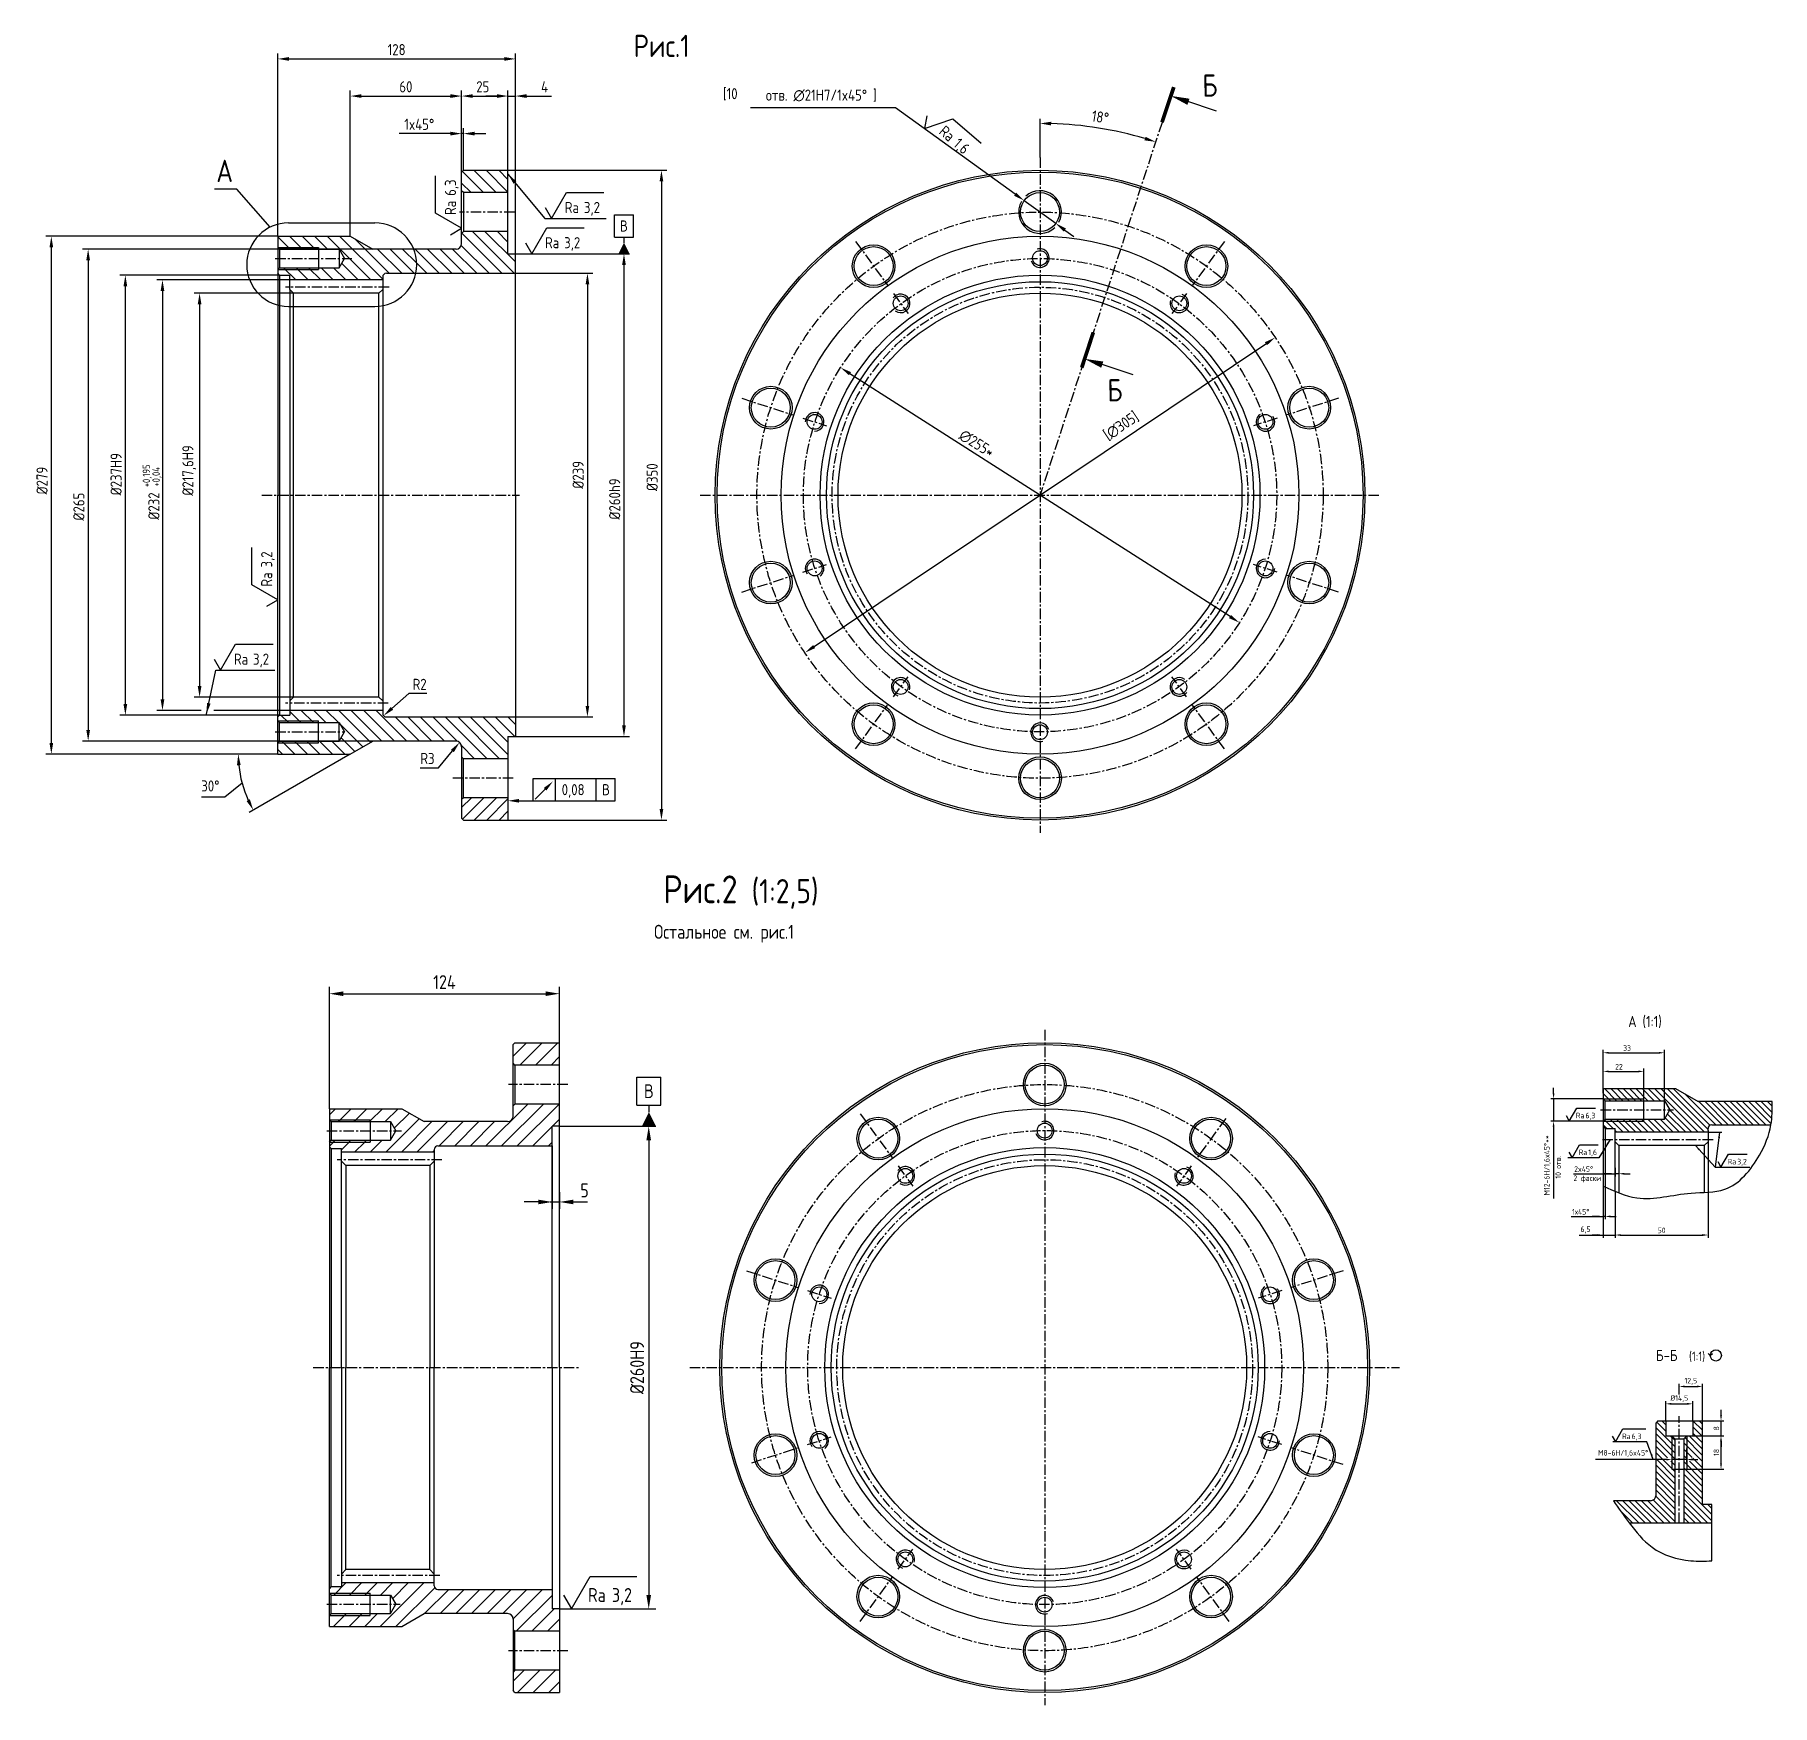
# Model space of a CAD drawing. Extents: x -4072 to -3136, y -1739 to -840.
import ezdxf
from ezdxf.enums import TextEntityAlignment as Align

# ---------------------------------------------------------------- set-up
doc = ezdxf.new("R2010")
doc.units = 0
doc.header["$LTSCALE"] = 15
doc.linetypes.add('CENTER', pattern=[2, 1.25, -0.25, 0.25, -0.25])
doc.layers.get('DEFPOINTS').update_dxf_attribs({"linetype": 'CONTINUOUS'})
for name, color, linetype in [('BORD', 1, 'CONTINUOUS'), ('CEN', 5, 'CENTER'), ('CONT', 6, 'CONTINUOUS'), ('DIM', 7, 'CONTINUOUS'), ('HATCH', 2, 'CONTINUOUS'), ('TEXT', 3, 'CONTINUOUS'), ('TEXTB', 6, 'CONTINUOUS')]:
    doc.layers.add(name, color=color, linetype=linetype)
doc.styles.add('STYLE1', font='romans.shx', dxfattribs={"width": 0.8})
doc.dimstyles.new('Anqular_2', dxfattribs={"dimscale": 2, "dimtxt": 3, "dimasz": 3, "dimexe": 1.25, "dimexo": 0, "dimgap": 1.5, "dimtad": 2, "dimtoh": 1, "dimtxsty": 'STYLE1', "dimcen": 2.5, "dimclrt": 3, "dimadec": 0, "dimazin": 0, "dimtfac": 1, "dimtmove": 1, "dimatfit": 3, "dimfxl": 1, "dimarcsym": 0})
doc.dimstyles.new('DIA2', dxfattribs={"dimscale": 2, "dimtxt": 3, "dimasz": 3, "dimexe": 0.18, "dimexo": 0.0625, "dimgap": 1, "dimtad": 1, "dimdec": 0, "dimdsep": 46, "dimtxsty": 'STYLE1', "dimcen": 0.09, "dimclrt": 3, "dimadec": 0, "dimazin": 0, "dimtfac": 1, "dimtdec": 0, "dimtmove": 0, "dimatfit": 0, "dimfxl": 1, "dimtolj": 1, "dimarcsym": 0})
doc.dimstyles.new('LIN', dxfattribs={"dimscale": 0, "dimtxt": 3, "dimasz": 3, "dimexe": 1.5, "dimexo": 0, "dimgap": 1, "dimtad": 1, "dimzin": 13, "dimtxsty": 'STYLE1', "dimcen": 0, "dimclrt": 3, "dimadec": 0, "dimazin": 0, "dimtp": 1, "dimtm": 1, "dimtfac": 1, "dimtmove": 1, "dimatfit": 3, "dimfxl": 1, "dimtolj": 1, "dimtzin": 13, "dimarcsym": 0})
doc.dimstyles.new('LIN2', dxfattribs={"dimscale": 2, "dimtxt": 3, "dimasz": 3, "dimexe": 1.5, "dimexo": 0, "dimgap": 1, "dimtad": 1, "dimzin": 13, "dimdsep": 46, "dimtxsty": 'STYLE1', "dimcen": 0, "dimclrt": 3, "dimadec": 0, "dimazin": 0, "dimtfac": 1, "dimtmove": 0, "dimatfit": 0, "dimfxl": 1, "dimtolj": 1, "dimtzin": 13, "dimarcsym": 0})
doc.dimstyles.new('LIN2_5', dxfattribs={"dimscale": 2.5, "dimtxt": 3, "dimasz": 3, "dimexe": 1.5, "dimexo": 0, "dimgap": 1, "dimtad": 1, "dimzin": 13, "dimdsep": 46, "dimtxsty": 'STYLE1', "dimcen": 0, "dimclrt": 3, "dimadec": 0, "dimazin": 0, "dimtfac": 1, "dimtmove": 0, "dimatfit": 0, "dimfxl": 1, "dimtolj": 1, "dimtzin": 13, "dimarcsym": 0})

msp = doc.modelspace()

# ---------------------------------------------------------------- texts
at = {"layer": 'CONT', "style": 'STYLE1', "width": 0.8}
for s, height, p in [('Рис.1', 12, (-3749.571, -851.585)), ('A', 12, (-3974.381, -918.901)), ('(1:2,5)', 13, (-3685.999, -1307.427)), ('A (1:1)', 6, (-3213.736, -1374.133))]:
    msp.add_text(s, height=height, dxfattribs=at).set_placement(p)
at = {"layer": 'TEXT', "style": 'STYLE1', "width": 0.8}
for s, height, p in [('[10', 6, (-3701.426, -874.314)), ('0,08', 6, (-3788.325, -1249.254)), ('B', 6, (-3766.555, -1249.254)), ('Остальное см. рис.1', 7.5, (-3738.524, -1326.569)), ('2 фаски', 3, (-3243.236, -1457.042))]:
    msp.add_text(s, height=height, dxfattribs=at).set_placement(p)
for s, height, p in [('+0,195', 4, (-4010.055, -1083.322)), ('+0,04', 4, (-4004.829, -1082.964)), ('отв.', 3, (-3249.962, -1450.456)), ('10', 3, (-3249.962, -1455.786))]:
    msp.add_text(s, height=height, rotation=90, dxfattribs=at).set_placement(p)
at = {"layer": 'TEXTB', "style": 'STYLE1', "width": 0.8}
for p in [(-3443.149, -872.937), (-3494.317, -1037.074)]:
    msp.add_attdef('Б', p, 'А', height=12, rotation=0.50247, dxfattribs=at)

# ---------------------------------------------------------------- blocks, each defined once
blk = doc.blocks.new('*D3')
at = {"layer": 'DEFPOINTS', "color": 0, "transparency": 16777216}
for p in [(-3842.26, -872.6), (-3842.26, -913.6), (-3902.26, -948.1)]:
    blk.add_point(p, dxfattribs=at)
at = {"layer": 'DIM', "color": 0, "lineweight": -2, "transparency": 16777216}
for p, q in [((-3902.26, -948.1), (-3902.26, -869.6)), ((-3842.26, -913.6), (-3842.26, -869.6)), ((-3896.26, -872.6), (-3848.26, -872.6))]:
    blk.add_line(p, q, dxfattribs=at)
at = {"layer": 'DIM', "color": 0, "transparency": 16777216}
for points in [[(-3896.26, -871.6), (-3896.26, -873.6), (-3902.26, -872.6)], [(-3848.26, -871.6), (-3848.26, -873.6), (-3842.26, -872.6)]]:
    blk.add_solid(points, dxfattribs=at)
at = {"layer": 'DIM', "color": 3, "transparency": 16777216, "insert": (-3872.26, -867.6), "char_height": 6, "attachment_point": 5, "style": 'STYLE1'}
blk.add_mtext('\\A1;60', dxfattribs=at)
blk = doc.blocks.new('*D4')
at = {"layer": 'DEFPOINTS', "color": 0, "transparency": 16777216}
for p in [(-3813.26, -852.6), (-3813.26, -872.6), (-3941.26, -948.1)]:
    blk.add_point(p, dxfattribs=at)
at = {"layer": 'DIM', "color": 0, "lineweight": -2, "transparency": 16777216}
for p, q in [((-3941.26, -948.1), (-3941.26, -849.6)), ((-3813.26, -872.6), (-3813.26, -849.6)), ((-3935.26, -852.6), (-3819.26, -852.6))]:
    blk.add_line(p, q, dxfattribs=at)
at = {"layer": 'DIM', "color": 0, "transparency": 16777216}
for points in [[(-3935.26, -851.6), (-3935.26, -853.6), (-3941.26, -852.6)], [(-3819.26, -851.6), (-3819.26, -853.6), (-3813.26, -852.6)]]:
    blk.add_solid(points, dxfattribs=at)
at = {"layer": 'DIM', "color": 3, "transparency": 16777216, "insert": (-3877.26, -847.6), "char_height": 6, "attachment_point": 5, "style": 'STYLE1'}
blk.add_mtext('\\A1;128', dxfattribs=at)
blk = doc.blocks.new('*D5')
at = {"layer": 'DEFPOINTS', "color": 0, "transparency": 16777216}
for p in [(-3817.26, -872.6), (-3842.26, -912.6), (-3817.26, -912.6)]:
    blk.add_point(p, dxfattribs=at)
at = {"layer": 'DIM', "color": 0, "lineweight": -2, "transparency": 16777216}
for p, q in [((-3842.26, -912.6), (-3842.26, -869.6)), ((-3817.26, -912.6), (-3817.26, -869.6)), ((-3836.26, -872.6), (-3823.26, -872.6))]:
    blk.add_line(p, q, dxfattribs=at)
at = {"layer": 'DIM', "color": 0, "transparency": 16777216}
for points in [[(-3836.26, -871.6), (-3836.26, -873.6), (-3842.26, -872.6)], [(-3823.26, -871.6), (-3823.26, -873.6), (-3817.26, -872.6)]]:
    blk.add_solid(points, dxfattribs=at)
at = {"layer": 'DIM', "color": 3, "transparency": 16777216, "insert": (-3830.83, -867.6), "char_height": 6, "attachment_point": 5, "style": 'STYLE1'}
blk.add_mtext('\\A1;25', dxfattribs=at)
blk = doc.blocks.new('*D6')
at = {"layer": 'DEFPOINTS', "color": 0, "transparency": 16777216}
for p in [(-3941.26, -948.1), (-4063.27, -1227.1), (-3941.26, -1227.1)]:
    blk.add_point(p, dxfattribs=at)
at = {"layer": 'DIM', "color": 0, "lineweight": -2, "transparency": 16777216}
for p, q in [((-3941.26, -948.1), (-4066.27, -948.1)), ((-4063.27, -954.1), (-4063.27, -1221.1)), ((-3941.26, -1227.1), (-4066.27, -1227.1))]:
    blk.add_line(p, q, dxfattribs=at)
at = {"layer": 'DIM', "color": 0, "transparency": 16777216}
for points in [[(-4064.27, -954.1), (-4062.27, -954.1), (-4063.27, -948.1)], [(-4064.27, -1221.1), (-4062.27, -1221.1), (-4063.27, -1227.1)]]:
    blk.add_solid(points, dxfattribs=at)
at = {"layer": 'DIM', "color": 3, "transparency": 16777216, "insert": (-4068.27, -1079.78), "char_height": 6, "attachment_point": 5, "rotation": 90, "style": 'STYLE1'}
blk.add_mtext('\\A1;%%C279', dxfattribs=at)
blk = doc.blocks.new('*D7')
at = {"layer": 'DEFPOINTS', "color": 0, "transparency": 16777216}
for p in [(-4023.39, -969.1), (-3940.26, -969.1), (-3940.26, -1206.1)]:
    blk.add_point(p, dxfattribs=at)
at = {"layer": 'DIM', "color": 0, "lineweight": -2, "transparency": 16777216}
for p, q in [((-3940.26, -969.1), (-4026.39, -969.1)), ((-4023.39, -1200.1), (-4023.39, -975.1)), ((-3940.26, -1206.1), (-4026.39, -1206.1))]:
    blk.add_line(p, q, dxfattribs=at)
at = {"layer": 'DIM', "color": 0, "transparency": 16777216}
for points in [[(-4024.39, -975.1), (-4022.39, -975.1), (-4023.39, -969.1)], [(-4024.39, -1200.1), (-4022.39, -1200.1), (-4023.39, -1206.1)]]:
    blk.add_solid(points, dxfattribs=at)
at = {"layer": 'DIM', "color": 3, "transparency": 16777216, "insert": (-4028.39, -1076.33), "char_height": 6, "attachment_point": 5, "rotation": 90, "style": 'STYLE1'}
blk.add_mtext('\\A1;%%C237H9', dxfattribs=at)
blk = doc.blocks.new('*D8')
at = {"layer": 'DEFPOINTS', "color": 0, "transparency": 16777216}
for p in [(-3932.36, -978.8), (-3983.4, -1196.4), (-3932.36, -1196.4)]:
    blk.add_point(p, dxfattribs=at)
at = {"layer": 'DIM', "color": 0, "lineweight": -2, "transparency": 16777216}
for p, q in [((-3932.36, -978.8), (-3986.4, -978.8)), ((-3983.4, -984.8), (-3983.4, -1190.4)), ((-3932.36, -1196.4), (-3986.4, -1196.4))]:
    blk.add_line(p, q, dxfattribs=at)
at = {"layer": 'DIM', "color": 0, "transparency": 16777216}
for points in [[(-3984.4, -984.8), (-3982.4, -984.8), (-3983.4, -978.8)], [(-3984.4, -1190.4), (-3982.4, -1190.4), (-3983.4, -1196.4)]]:
    blk.add_solid(points, dxfattribs=at)
at = {"layer": 'DIM', "color": 3, "transparency": 16777216, "insert": (-3988.98, -1074.29), "char_height": 6, "attachment_point": 5, "rotation": 90, "style": 'STYLE1'}
blk.add_mtext('\\A1;%%C217,6Н9', dxfattribs=at)
blk = doc.blocks.new('*D9')
at = {"layer": 'DEFPOINTS', "color": 0, "transparency": 16777216}
for p in [(-3822.26, -968.1), (-3813.26, -1207.1), (-3774.46, -1207.1)]:
    blk.add_point(p, dxfattribs=at)
at = {"layer": 'DIM', "color": 0, "lineweight": -2, "transparency": 16777216}
for p, q in [((-3822.26, -968.1), (-3771.46, -968.1)), ((-3774.46, -974.1), (-3774.46, -1201.1)), ((-3813.26, -1207.1), (-3771.46, -1207.1))]:
    blk.add_line(p, q, dxfattribs=at)
at = {"layer": 'DIM', "color": 0, "transparency": 16777216}
for points in [[(-3775.46, -974.1), (-3773.46, -974.1), (-3774.46, -968.1)], [(-3775.46, -1201.1), (-3773.46, -1201.1), (-3774.46, -1207.1)]]:
    blk.add_solid(points, dxfattribs=at)
at = {"layer": 'DIM', "color": 3, "transparency": 16777216, "insert": (-3779.46, -1076.65), "char_height": 6, "attachment_point": 5, "rotation": 90, "style": 'STYLE1'}
blk.add_mtext('\\A1;%%C239', dxfattribs=at)
blk = doc.blocks.new('*D10')
at = {"layer": 'DEFPOINTS', "color": 0, "transparency": 16777216}
for p in [(-3817.26, -957.6), (-3813.26, -1217.6), (-3754.78, -1217.6)]:
    blk.add_point(p, dxfattribs=at)
at = {"layer": 'DIM', "color": 0, "lineweight": -2, "transparency": 16777216}
for p, q in [((-3817.26, -957.6), (-3751.78, -957.6)), ((-3754.78, -963.6), (-3754.78, -1211.6)), ((-3813.26, -1217.6), (-3751.78, -1217.6))]:
    blk.add_line(p, q, dxfattribs=at)
at = {"layer": 'DIM', "color": 0, "transparency": 16777216}
for points in [[(-3755.78, -963.6), (-3753.78, -963.6), (-3754.78, -957.6)], [(-3755.78, -1211.6), (-3753.78, -1211.6), (-3754.78, -1217.6)]]:
    blk.add_solid(points, dxfattribs=at)
at = {"layer": 'DIM', "color": 3, "transparency": 16777216, "insert": (-3759.78, -1089.68), "char_height": 6, "attachment_point": 5, "rotation": 90, "style": 'STYLE1'}
blk.add_mtext('\\A1;%%C260h9', dxfattribs=at)
blk = doc.blocks.new('*D11')
at = {"layer": 'DEFPOINTS', "color": 0, "transparency": 16777216}
for p in [(-3818.26, -912.6), (-3818.26, -1262.6), (-3734.59, -1262.6)]:
    blk.add_point(p, dxfattribs=at)
at = {"layer": 'DIM', "color": 0, "lineweight": -2, "transparency": 16777216}
for p, q in [((-3818.26, -912.6), (-3731.59, -912.6)), ((-3734.59, -918.6), (-3734.59, -1256.6)), ((-3818.26, -1262.6), (-3731.59, -1262.6))]:
    blk.add_line(p, q, dxfattribs=at)
at = {"layer": 'DIM', "color": 0, "transparency": 16777216}
for points in [[(-3735.59, -918.6), (-3733.59, -918.6), (-3734.59, -912.6)], [(-3735.59, -1256.6), (-3733.59, -1256.6), (-3734.59, -1262.6)]]:
    blk.add_solid(points, dxfattribs=at)
at = {"layer": 'DIM', "color": 3, "transparency": 16777216, "insert": (-3739.59, -1077.92), "char_height": 6, "attachment_point": 5, "rotation": 90, "style": 'STYLE1'}
blk.add_mtext('\\A1;%%C350', dxfattribs=at)
blk = doc.blocks.new('*D12')
at = {"layer": 'DEFPOINTS', "color": 0, "transparency": 16777216}
for p in [(-3890.13, -955.1), (-4043.43, -1220.1), (-3890.13, -1220.1)]:
    blk.add_point(p, dxfattribs=at)
at = {"layer": 'DIM', "color": 0, "lineweight": -2, "transparency": 16777216}
for p, q in [((-3890.13, -955.1), (-4046.43, -955.1)), ((-4043.43, -961.1), (-4043.43, -1214.1)), ((-3890.13, -1220.1), (-4046.43, -1220.1))]:
    blk.add_line(p, q, dxfattribs=at)
at = {"layer": 'DIM', "color": 0, "transparency": 16777216}
for points in [[(-4044.43, -961.1), (-4042.43, -961.1), (-4043.43, -955.1)], [(-4044.43, -1214.1), (-4042.43, -1214.1), (-4043.43, -1220.1)]]:
    blk.add_solid(points, dxfattribs=at)
at = {"layer": 'DIM', "color": 3, "transparency": 16777216, "insert": (-4048.43, -1093.77), "char_height": 6, "attachment_point": 5, "rotation": 90, "style": 'STYLE1'}
blk.add_mtext('\\A1;%%C265', dxfattribs=at)
blk = doc.blocks.new('*D13')
at = {"layer": 'DEFPOINTS', "color": 0, "transparency": 16777216}
for p in [(-3893.6, -1222.1), (-3941.26, -1227.1), (-3902.26, -1227.1), (-3902.26, -1227.1), (-3958.92, -1247.73)]:
    blk.add_point(p, dxfattribs=at)
at = {"layer": 'DIM', "color": 0, "lineweight": -2, "transparency": 16777216}
for p, q in [((-3941.26, -1227.1), (-3965.06, -1227.1)), ((-3902.26, -1227.1), (-3956.65, -1258.5)), ((-3960.51, -1242.71), (-3969.78, -1250.26)), ((-3969.78, -1250.26), (-3982.38, -1250.26))]:
    blk.add_line(p, q, dxfattribs=at)
blk.add_arc((-3902.26, -1227.1), 60.3, 185.7032, 204.2968, dxfattribs=at)
at = {"layer": 'DIM', "color": 0, "transparency": 16777216}
for points in [[(-3963.26, -1233.14), (-3961.26, -1233.04), (-3962.56, -1227.1)], [(-3956.33, -1251.46), (-3958.11, -1252.37), (-3954.48, -1257.25)]]:
    blk.add_solid(points, dxfattribs=at)
at = {"layer": 'DIM', "color": 3, "transparency": 16777216, "insert": (-3977.58, -1244.26), "char_height": 6, "attachment_point": 5, "style": 'STYLE1'}
blk.add_mtext('30°', dxfattribs=at)
blk = doc.blocks.new('*D14')
at = {"layer": 'DEFPOINTS', "color": 0, "transparency": 16777216}
for p in [(-3227.25, -1412.81), (-3253.96, -1424.81), (-3227.25, -1424.81)]:
    blk.add_point(p, dxfattribs=at)
at = {"layer": 'DIM', "color": 0, "lineweight": -2, "transparency": 16777216}
for p, q in [((-3227.25, -1412.81), (-3255.46, -1412.81)), ((-3253.96, -1409.81), (-3253.96, -1406.81)), ((-3253.96, -1412.81), (-3253.96, -1424.81)), ((-3227.25, -1424.81), (-3255.46, -1424.81)), ((-3253.96, -1427.81), (-3253.96, -1466.53))]:
    blk.add_line(p, q, dxfattribs=at)
at = {"layer": 'DIM', "color": 0, "transparency": 16777216}
for points in [[(-3254.46, -1409.81), (-3253.46, -1409.81), (-3253.96, -1412.81)], [(-3254.46, -1427.81), (-3253.46, -1427.81), (-3253.96, -1424.81)]]:
    blk.add_solid(points, dxfattribs=at)
at = {"layer": 'DIM', "color": 3, "transparency": 16777216, "insert": (-3257.24, -1448.67), "char_height": 3, "attachment_point": 5, "rotation": 90, "style": 'STYLE1'}
blk.add_mtext('\\A1;M12-6H/1,6x45%%d**', dxfattribs=at)
blk = doc.blocks.new('*D15')
at = {"layer": 'DEFPOINTS', "color": 0, "transparency": 16777216}
for p in [(-3220.75, -1449.98), (-3218.75, -1450.4), (-3220.75, -1453.17)]:
    blk.add_point(p, dxfattribs=at)
at = {"layer": 'DIM', "color": 0, "lineweight": -2, "transparency": 16777216}
for p, q in [((-3220.75, -1449.98), (-3220.75, -1454.67)), ((-3218.75, -1450.4), (-3218.75, -1454.67)), ((-3243.31, -1453.17), (-3220.75, -1453.17)), ((-3223.75, -1453.17), (-3226.75, -1453.17)), ((-3218.75, -1453.17), (-3220.75, -1453.17)), ((-3218.75, -1453.17), (-3220.75, -1453.17)), ((-3215.75, -1453.17), (-3212.75, -1453.17))]:
    blk.add_line(p, q, dxfattribs=at)
at = {"layer": 'DIM', "color": 0, "transparency": 16777216}
for points in [[(-3223.75, -1452.67), (-3223.75, -1453.67), (-3220.75, -1453.17)], [(-3215.75, -1452.67), (-3215.75, -1453.67), (-3218.75, -1453.17)]]:
    blk.add_solid(points, dxfattribs=at)
at = {"layer": 'DIM', "color": 3, "transparency": 16777216, "insert": (-3237.74, -1450.67), "char_height": 3, "attachment_point": 5, "style": 'STYLE1'}
blk.add_mtext('\\A1;2x45%%D', dxfattribs=at)
blk = doc.blocks.new('*D16')
at = {"layer": 'DEFPOINTS', "color": 0, "transparency": 16777216}
for p in [(-3205.25, -1398.04), (-3227.25, -1409.81), (-3205.25, -1412.81)]:
    blk.add_point(p, dxfattribs=at)
at = {"layer": 'DIM', "color": 0, "lineweight": -2, "transparency": 16777216}
for p, q in [((-3227.25, -1409.81), (-3227.25, -1396.54)), ((-3224.25, -1398.04), (-3208.25, -1398.04)), ((-3205.25, -1412.81), (-3205.25, -1396.54))]:
    blk.add_line(p, q, dxfattribs=at)
at = {"layer": 'DIM', "color": 0, "transparency": 16777216}
for points in [[(-3224.25, -1397.54), (-3224.25, -1398.54), (-3227.25, -1398.04)], [(-3208.25, -1397.54), (-3208.25, -1398.54), (-3205.25, -1398.04)]]:
    blk.add_solid(points, dxfattribs=at)
at = {"layer": 'DIM', "color": 3, "transparency": 16777216, "insert": (-3218.75, -1395.54), "char_height": 3, "attachment_point": 5, "style": 'STYLE1'}
blk.add_mtext('\\A1;22', dxfattribs=at)
blk = doc.blocks.new('*D17')
at = {"layer": 'DEFPOINTS', "color": 0, "transparency": 16777216}
for p in [(-3194.25, -1387.99), (-3227.25, -1407.31), (-3194.25, -1413.81)]:
    blk.add_point(p, dxfattribs=at)
at = {"layer": 'DIM', "color": 0, "lineweight": -2, "transparency": 16777216}
for p, q in [((-3227.25, -1407.31), (-3227.25, -1386.49)), ((-3224.25, -1387.99), (-3197.25, -1387.99)), ((-3194.25, -1413.81), (-3194.25, -1386.49))]:
    blk.add_line(p, q, dxfattribs=at)
at = {"layer": 'DIM', "color": 0, "transparency": 16777216}
for points in [[(-3224.25, -1387.49), (-3224.25, -1388.49), (-3227.25, -1387.99)], [(-3197.25, -1387.49), (-3197.25, -1388.49), (-3194.25, -1387.99)]]:
    blk.add_solid(points, dxfattribs=at)
at = {"layer": 'DIM', "color": 3, "transparency": 16777216, "insert": (-3214.37, -1385.49), "char_height": 3, "attachment_point": 5, "style": 'STYLE1'}
blk.add_mtext('\\A1;33', dxfattribs=at)
blk = doc.blocks.new('*D18')
at = {"layer": 'DEFPOINTS', "color": 0, "transparency": 16777216}
for p in [(-3539.14, -928.96), (-3522.11, -941.25)]:
    blk.add_point(p, dxfattribs=at)
at = {"layer": 'DIM', "color": 0, "lineweight": -2, "transparency": 16777216}
for p, q in [((-3608.42, -878.97), (-3686.53, -878.97)), ((-3544.01, -925.45), (-3608.42, -878.97)), ((-3522.11, -941.25), (-3539.14, -928.96)), ((-3517.25, -944.76), (-3512.38, -948.27))]:
    blk.add_line(p, q, dxfattribs=at)
at = {"layer": 'DIM', "color": 0, "transparency": 16777216}
for points in [[(-3543.42, -924.64), (-3544.59, -926.26), (-3539.14, -928.96)], [(-3516.66, -943.95), (-3517.83, -945.57), (-3522.11, -941.25)]]:
    blk.add_solid(points, dxfattribs=at)
at = {"layer": 'DIM', "color": 3, "transparency": 16777216, "insert": (-3648.48, -872.4), "char_height": 6, "attachment_point": 5, "style": 'STYLE1'}
blk.add_mtext('\\A1;отв. ∅21Н7/1x45%%d ]', dxfattribs=at)
blk = doc.blocks.new('*D19')
at = {"layer": 'DEFPOINTS', "color": 0, "transparency": 16777216}
for p in [(-3186.26, -1572.05), (-3173.76, -1567.77), (-3173.76, -1586.29)]:
    blk.add_point(p, dxfattribs=at)
at = {"layer": 'DIM', "color": 0, "lineweight": -2, "transparency": 16777216}
for p, q in [((-3186.26, -1572.05), (-3186.26, -1566.27)), ((-3183.26, -1567.77), (-3176.76, -1567.77)), ((-3173.76, -1586.29), (-3173.76, -1566.27))]:
    blk.add_line(p, q, dxfattribs=at)
at = {"layer": 'DIM', "color": 0, "transparency": 16777216}
for points in [[(-3183.26, -1567.27), (-3183.26, -1568.27), (-3186.26, -1567.77)], [(-3176.76, -1567.27), (-3176.76, -1568.27), (-3173.76, -1567.77)]]:
    blk.add_solid(points, dxfattribs=at)
at = {"layer": 'DIM', "color": 3, "transparency": 16777216, "insert": (-3180.01, -1564.98), "char_height": 3, "attachment_point": 5, "style": 'STYLE1'}
blk.add_mtext('\\A1;12,5', dxfattribs=at)
blk = doc.blocks.new('*D20')
at = {"layer": 'DEFPOINTS', "color": 0, "transparency": 16777216}
for p in [(-3179.01, -1577.12), (-3193.51, -1586.29), (-3179.01, -1586.29)]:
    blk.add_point(p, dxfattribs=at)
at = {"layer": 'DIM', "color": 0, "lineweight": -2, "transparency": 16777216}
for p, q in [((-3193.51, -1586.29), (-3193.51, -1575.62)), ((-3190.51, -1577.12), (-3182.01, -1577.12)), ((-3179.01, -1586.29), (-3179.01, -1575.62))]:
    blk.add_line(p, q, dxfattribs=at)
at = {"layer": 'DIM', "color": 0, "transparency": 16777216}
for points in [[(-3190.51, -1576.62), (-3190.51, -1577.62), (-3193.51, -1577.12)], [(-3182.01, -1576.62), (-3182.01, -1577.62), (-3179.01, -1577.12)]]:
    blk.add_solid(points, dxfattribs=at)
at = {"layer": 'DIM', "color": 3, "transparency": 16777216, "insert": (-3186.26, -1574.34), "char_height": 3, "attachment_point": 5, "style": 'STYLE1'}
blk.add_mtext('\\A1;%%C14,5', dxfattribs=at)
blk = doc.blocks.new('*D21')
at = {"layer": 'DEFPOINTS', "color": 0, "transparency": 16777216}
for p in [(-3227.25, -1459.78), (-3220.75, -1462.78), (-3220.75, -1486.18)]:
    blk.add_point(p, dxfattribs=at)
at = {"layer": 'DIM', "color": 0, "lineweight": -2, "transparency": 16777216}
for p, q in [((-3227.25, -1459.78), (-3227.25, -1487.68)), ((-3220.75, -1462.78), (-3220.75, -1487.68)), ((-3240.23, -1486.18), (-3227.25, -1486.18)), ((-3230.25, -1486.18), (-3233.25, -1486.18)), ((-3227.25, -1486.18), (-3220.75, -1486.18)), ((-3227.25, -1486.18), (-3220.75, -1486.18)), ((-3217.75, -1486.18), (-3214.75, -1486.18))]:
    blk.add_line(p, q, dxfattribs=at)
at = {"layer": 'DIM', "color": 0, "transparency": 16777216}
for points in [[(-3230.25, -1485.68), (-3230.25, -1486.68), (-3227.25, -1486.18)], [(-3217.75, -1485.68), (-3217.75, -1486.68), (-3220.75, -1486.18)]]:
    blk.add_solid(points, dxfattribs=at)
at = {"layer": 'DIM', "color": 3, "transparency": 16777216, "insert": (-3236.77, -1483.4), "char_height": 3, "attachment_point": 5, "style": 'STYLE1'}
blk.add_mtext('\\A1;6,5', dxfattribs=at)
blk = doc.blocks.new('*D22')
at = {"layer": 'DEFPOINTS', "color": 0, "transparency": 16777216}
for p in [(-3220.75, -1462.78), (-3170.75, -1463.43), (-3170.75, -1486.18)]:
    blk.add_point(p, dxfattribs=at)
at = {"layer": 'DIM', "color": 0, "lineweight": -2, "transparency": 16777216}
for p, q in [((-3220.75, -1462.78), (-3220.75, -1487.68)), ((-3170.75, -1463.43), (-3170.75, -1487.68)), ((-3217.75, -1486.18), (-3173.75, -1486.18))]:
    blk.add_line(p, q, dxfattribs=at)
at = {"layer": 'DIM', "color": 0, "transparency": 16777216}
for points in [[(-3217.75, -1485.68), (-3217.75, -1486.68), (-3220.75, -1486.18)], [(-3173.75, -1485.68), (-3173.75, -1486.68), (-3170.75, -1486.18)]]:
    blk.add_solid(points, dxfattribs=at)
at = {"layer": 'DIM', "color": 3, "transparency": 16777216, "insert": (-3195.75, -1483.68), "char_height": 3, "attachment_point": 5, "style": 'STYLE1'}
blk.add_mtext('\\A1;50', dxfattribs=at)
blk = doc.blocks.new('*D23')
at = {"layer": 'DEFPOINTS', "color": 0, "transparency": 16777216}
for p in [(-3789.48, -1427.61), (-3789.48, -1687.61), (-3741.43, -1687.61)]:
    blk.add_point(p, dxfattribs=at)
at = {"layer": 'DIM', "color": 0, "lineweight": -2, "transparency": 16777216}
for p, q in [((-3789.48, -1427.61), (-3737.68, -1427.61)), ((-3741.43, -1435.11), (-3741.43, -1680.11)), ((-3789.48, -1687.61), (-3737.68, -1687.61))]:
    blk.add_line(p, q, dxfattribs=at)
at = {"layer": 'DIM', "color": 0, "transparency": 16777216}
for points in [[(-3742.68, -1435.11), (-3740.18, -1435.11), (-3741.43, -1427.61)], [(-3742.68, -1680.11), (-3740.18, -1680.11), (-3741.43, -1687.61)]]:
    blk.add_solid(points, dxfattribs=at)
at = {"layer": 'DIM', "color": 3, "transparency": 16777216, "insert": (-3747.68, -1557.61), "char_height": 7.5, "attachment_point": 5, "rotation": 90, "style": 'STYLE1'}
blk.add_mtext('\\A1;%%C260H9', dxfattribs=at)
blk = doc.blocks.new('*D24')
at = {"layer": 'DEFPOINTS', "color": 0, "transparency": 16777216}
for p in [(-3793.48, -1438.11), (-3793.48, -1468.38), (-3789.48, -1463.03)]:
    blk.add_point(p, dxfattribs=at)
at = {"layer": 'DIM', "color": 0, "lineweight": -2, "transparency": 16777216}
for p, q in [((-3793.48, -1438.11), (-3793.48, -1472.13)), ((-3800.98, -1468.38), (-3808.48, -1468.38)), ((-3789.48, -1463.03), (-3789.48, -1472.13)), ((-3781.98, -1468.38), (-3774.48, -1468.38))]:
    blk.add_line(p, q, dxfattribs=at)
at = {"layer": 'DIM', "color": 0, "transparency": 16777216}
for points in [[(-3800.98, -1467.13), (-3800.98, -1469.63), (-3793.48, -1468.38)], [(-3781.98, -1467.13), (-3781.98, -1469.63), (-3789.48, -1468.38)]]:
    blk.add_solid(points, dxfattribs=at)
at = {"layer": 'DIM', "color": 3, "transparency": 16777216, "insert": (-3776, -1462.13), "char_height": 7.5, "attachment_point": 5, "style": 'STYLE1'}
blk.add_mtext('\\A1;5', dxfattribs=at)
blk = doc.blocks.new('*D25')
at = {"layer": 'DEFPOINTS', "color": 0, "transparency": 16777216}
for p in [(-3789.48, -1356.18), (-3789.48, -1382.61), (-3913.48, -1418.11)]:
    blk.add_point(p, dxfattribs=at)
at = {"layer": 'DIM', "color": 0, "lineweight": -2, "transparency": 16777216}
for p, q in [((-3913.48, -1418.11), (-3913.48, -1352.43)), ((-3905.98, -1356.18), (-3796.98, -1356.18)), ((-3789.48, -1382.61), (-3789.48, -1352.43))]:
    blk.add_line(p, q, dxfattribs=at)
at = {"layer": 'DIM', "color": 0, "transparency": 16777216}
for points in [[(-3905.98, -1354.93), (-3905.98, -1357.43), (-3913.48, -1356.18)], [(-3796.98, -1354.93), (-3796.98, -1357.43), (-3789.48, -1356.18)]]:
    blk.add_solid(points, dxfattribs=at)
at = {"layer": 'DIM', "color": 3, "transparency": 16777216, "insert": (-3851.48, -1349.93), "char_height": 7.5, "attachment_point": 5, "style": 'STYLE1'}
blk.add_mtext('\\A1;124', dxfattribs=at)
blk = doc.blocks.new('*D26')
at = {"layer": 'DEFPOINTS', "color": 0, "transparency": 16777216}
for p in [(-3403.95, -1002.7), (-3657.31, -1172.5)]:
    blk.add_point(p, dxfattribs=at)
at = {"layer": 'DIM', "color": 0, "lineweight": -2, "transparency": 16777216}
blk.add_line((-3652.32, -1169.16), (-3408.93, -1006.04), dxfattribs=at)
at = {"layer": 'DIM', "color": 0, "transparency": 16777216}
for points in [[(-3409.49, -1005.21), (-3408.37, -1006.87), (-3403.95, -1002.7)], [(-3652.88, -1168.33), (-3651.77, -1169.99), (-3657.31, -1172.5)]]:
    blk.add_solid(points, dxfattribs=at)
at = {"layer": 'DIM', "color": 3, "transparency": 16777216, "insert": (-3486.88, -1050.37), "char_height": 6, "attachment_point": 5, "rotation": 33.82979, "style": 'STYLE1'}
blk.add_mtext('\\A1;[∅305]', dxfattribs=at)
blk = doc.blocks.new('*D27')
at = {"layer": 'DEFPOINTS', "color": 0, "transparency": 16777216}
for p in [(-3638.05, -1018.93), (-3423.2, -1156.27)]:
    blk.add_point(p, dxfattribs=at)
at = {"layer": 'DIM', "color": 0, "lineweight": -2, "transparency": 16777216}
blk.add_line((-3428.25, -1153.04), (-3633, -1022.16), dxfattribs=at)
at = {"layer": 'DIM', "color": 0, "transparency": 16777216}
for points in [[(-3632.46, -1021.32), (-3633.54, -1023.01), (-3638.05, -1018.93)], [(-3427.72, -1152.2), (-3428.79, -1153.88), (-3423.2, -1156.27)]]:
    blk.add_solid(points, dxfattribs=at)
at = {"layer": 'DIM', "color": 3, "transparency": 16777216, "insert": (-3564.77, -1059.84), "char_height": 6, "attachment_point": 5, "rotation": 327.41248, "style": 'STYLE1'}
blk.add_mtext('\\A1;∅255*', dxfattribs=at)
blk = doc.blocks.new('ZNAK02')
at = {"layer": 'TEXTB', "style": 'STYLE1', "width": 0.8}
blk.add_attdef('А-А', text='', height=6, dxfattribs=at).set_placement((13.92, -0.06), align=Align.RIGHT)
blk.add_attdef('SC(1)', (14.94, -0.06), '', height=5, dxfattribs=at)
blk = doc.blocks.new('*D29')
at = {"layer": 'DEFPOINTS', "color": 0, "transparency": 16777216}
for p in [(-3227.25, -1460.26), (-3226.25, -1460.26), (-3227.25, -1476.16)]:
    blk.add_point(p, dxfattribs=at)
at = {"layer": 'DIM', "color": 0, "lineweight": -2, "transparency": 16777216}
for p, q in [((-3227.25, -1460.26), (-3227.25, -1477.66)), ((-3226.25, -1460.26), (-3226.25, -1477.66)), ((-3244.46, -1476.16), (-3227.25, -1476.16)), ((-3230.25, -1476.16), (-3233.25, -1476.16)), ((-3226.25, -1476.16), (-3227.25, -1476.16)), ((-3226.25, -1476.16), (-3227.25, -1476.16)), ((-3223.25, -1476.16), (-3220.25, -1476.16))]:
    blk.add_line(p, q, dxfattribs=at)
at = {"layer": 'DIM', "color": 0, "transparency": 16777216}
for points in [[(-3230.25, -1475.66), (-3230.25, -1476.66), (-3227.25, -1476.16)], [(-3223.25, -1475.66), (-3223.25, -1476.66), (-3226.25, -1476.16)]]:
    blk.add_solid(points, dxfattribs=at)
at = {"layer": 'DIM', "color": 3, "transparency": 16777216, "insert": (-3239.29, -1473.66), "char_height": 3, "attachment_point": 5, "style": 'STYLE1'}
blk.add_mtext('\\A1;1х45%%D', dxfattribs=at)
blk = doc.blocks.new('sherISO_04')
at = {"layer": 'TEXT'}
blk.add_line((4.04, 7), (14.12, 7), dxfattribs=at)
blk.add_lwpolyline([(-1.73, 3), (0, 0), (4.04, 7)], dxfattribs=at)
at = {"layer": 'TEXT', "style": 'STYLE1', "width": 0.8}
blk.add_text('Ra', height=3, dxfattribs=at).set_placement((3.58, 1.5))
blk.add_attdef('3,2', (8.73, 1.5), '', height=3, dxfattribs=at)
blk = doc.blocks.new('1')
at = {"layer": 'CONT'}
for q in [(0.14, 4.02), (2.4, 4.02)]:
    blk.add_line((1.27, 2.88), q, dxfattribs=at)
blk.add_circle((4.27, 2.88), 3, dxfattribs=at)
blk = doc.blocks.new('ZNAK04')
at = {"layer": 'CONT'}
blk.add_blockref('1', (30.27, 0.21), dxfattribs=at)
at = {"layer": 'TEXTB', "style": 'STYLE1', "width": 0.8}
for tag, height, p in [('А-А', 6, (13.88, 0.1)), ('SC', 5, (28.73, 0.1))]:
    blk.add_attdef(tag, text='', height=height, dxfattribs=at).set_placement(p, align=Align.RIGHT)
blk.add_attdef('45%%D(1)', (38.24, 0.1), '', height=5, dxfattribs=at)
blk = doc.blocks.new('*D44')
at = {"layer": 'DEFPOINTS', "color": 0, "transparency": 16777216}
for p in [(-3934.76, -971.6), (-4003.4, -1203.6), (-3982.63, -1203.6)]:
    blk.add_point(p, dxfattribs=at)
at = {"layer": 'DIM', "color": 0, "lineweight": -2, "transparency": 16777216}
for p, q in [((-3934.76, -971.6), (-4006.4, -971.6)), ((-4003.4, -977.6), (-4003.4, -1197.6)), ((-3982.63, -1203.6), (-4006.4, -1203.6))]:
    blk.add_line(p, q, dxfattribs=at)
at = {"layer": 'DIM', "color": 0, "transparency": 16777216}
for points in [[(-4004.4, -977.6), (-4002.4, -977.6), (-4003.4, -971.6)], [(-4004.4, -1197.6), (-4002.4, -1197.6), (-4003.4, -1203.6)]]:
    blk.add_solid(points, dxfattribs=at)
at = {"layer": 'DIM', "color": 3, "transparency": 16777216, "insert": (-4008, -1093.48), "char_height": 6, "attachment_point": 5, "rotation": 90, "style": 'STYLE1'}
blk.add_mtext('\\A1;%%c232', dxfattribs=at)
blk = doc.blocks.new('*D45')
at = {"layer": 'DEFPOINTS', "color": 0, "transparency": 16777216}
for p in [(-3845.26, -1223.1), (-3843.33, -1220.8)]:
    blk.add_point(p, dxfattribs=at)
at = {"layer": 'DIM', "color": 0, "lineweight": -2, "transparency": 16777216}
for p, q in [((-3854.74, -1234.46), (-3847.18, -1225.4)), ((-3864.52, -1234.46), (-3854.74, -1234.46))]:
    blk.add_line(p, q, dxfattribs=at)
at = {"layer": 'DIM', "color": 0, "transparency": 16777216}
blk.add_solid([(-3847.95, -1224.76), (-3846.41, -1226.05), (-3843.33, -1220.8)], dxfattribs=at)
at = {"layer": 'DIM', "color": 3, "transparency": 16777216, "insert": (-3860.63, -1229.46), "char_height": 6, "attachment_point": 5, "style": 'STYLE1'}
blk.add_mtext('\\A1;R3', dxfattribs=at)
blk = doc.blocks.new('*D46')
at = {"layer": 'DEFPOINTS', "color": 0, "transparency": 16777216}
for p in [(-3884.26, -1206.42), (-3882.76, -1205.1)]:
    blk.add_point(p, dxfattribs=at)
at = {"layer": 'DIM', "color": 0, "lineweight": -2, "transparency": 16777216}
for p, q in [((-3870.76, -1194.52), (-3879.76, -1202.46)), ((-3860.99, -1194.52), (-3870.76, -1194.52))]:
    blk.add_line(p, q, dxfattribs=at)
at = {"layer": 'DIM', "color": 0, "transparency": 16777216}
blk.add_solid([(-3880.42, -1201.71), (-3879.1, -1203.21), (-3884.26, -1206.42)], dxfattribs=at)
at = {"layer": 'DIM', "color": 3, "transparency": 16777216, "insert": (-3864.87, -1189.52), "char_height": 6, "attachment_point": 5, "style": 'STYLE1'}
blk.add_mtext('\\A1;R2', dxfattribs=at)
blk = doc.blocks.new('*D47')
at = {"layer": 'DEFPOINTS', "color": 0, "transparency": 16777216}
for p in [(-3842.26, -892.83), (-3842.26, -913.6), (-3841.26, -912.6)]:
    blk.add_point(p, dxfattribs=at)
at = {"layer": 'DIM', "color": 0, "lineweight": -2, "transparency": 16777216}
for p, q in [((-3848.26, -892.83), (-3875.86, -892.83)), ((-3842.26, -913.6), (-3842.26, -889.83)), ((-3841.26, -892.83), (-3842.26, -892.83)), ((-3841.26, -912.6), (-3841.26, -889.83)), ((-3835.26, -892.83), (-3829.26, -892.83))]:
    blk.add_line(p, q, dxfattribs=at)
at = {"layer": 'DIM', "color": 0, "transparency": 16777216}
for points in [[(-3848.26, -891.83), (-3848.26, -893.83), (-3842.26, -892.83)], [(-3835.26, -891.83), (-3835.26, -893.83), (-3841.26, -892.83)]]:
    blk.add_solid(points, dxfattribs=at)
at = {"layer": 'DIM', "color": 3, "transparency": 16777216, "insert": (-3865.06, -887.83), "char_height": 6, "attachment_point": 5, "style": 'STYLE1'}
blk.add_mtext('\\A1;1x45%%d', dxfattribs=at)
blk = doc.blocks.new('forma01')
at = {"layer": 'BORD'}
for p, q in [((-2.57, 4.21), (-2.57, 10.21)), ((-2.57, 10.21), (2.57, 10.21)), ((2.57, 4.21), (2.57, 10.21)), ((-2.57, 4.21), (2.57, 4.21)), ((0, 4.21), (0, 2.71))]:
    blk.add_line(p, q, dxfattribs=at)
blk.add_lwpolyline([(0, 2.71, 0, 3, 0), (0, -0.29, 3, 3, 0)], format="xyseb", dxfattribs=at)
at = {"layer": 'TEXT', "style": 'STYLE1', "width": 0.8}
blk.add_attdef('А', text='', height=3, dxfattribs=at).set_placement((0, 7.21), align=Align.MIDDLE)
blk = doc.blocks.new('forma19')
at = {"layer": 'TEXT'}
blk.add_line((2.68, 2.68), (0, 0), dxfattribs=at)
blk.add_lwpolyline([(4.8, 4.8, 0, 1, 0), (2.68, 2.68, 1, 1, 0)], format="xyseb", dxfattribs=at)
blk = doc.blocks.new('*D51')
at = {"layer": 'DEFPOINTS', "color": 0, "transparency": 16777216}
for p in [(-3173.76, -1586.29), (-3163.75, -1586.29), (-3179.01, -1594.29)]:
    blk.add_point(p, dxfattribs=at)
at = {"layer": 'DIM', "color": 0, "lineweight": -2, "transparency": 16777216}
for p, q in [((-3163.75, -1583.29), (-3163.75, -1580.29)), ((-3173.76, -1586.29), (-3162.25, -1586.29)), ((-3163.75, -1594.29), (-3163.75, -1586.29)), ((-3179.01, -1594.29), (-3162.25, -1594.29)), ((-3163.75, -1597.29), (-3163.75, -1600.29))]:
    blk.add_line(p, q, dxfattribs=at)
at = {"layer": 'DIM', "color": 0, "transparency": 16777216}
for points in [[(-3164.25, -1583.29), (-3163.25, -1583.29), (-3163.75, -1586.29)], [(-3164.25, -1597.29), (-3163.25, -1597.29), (-3163.75, -1594.29)]]:
    blk.add_solid(points, dxfattribs=at)
at = {"layer": 'DIM', "color": 3, "transparency": 16777216, "insert": (-3166.25, -1590.29), "char_height": 3, "attachment_point": 5, "rotation": 90, "style": 'STYLE1'}
blk.add_mtext('\\A1;8', dxfattribs=at)
blk = doc.blocks.new('*D52')
at = {"layer": 'DEFPOINTS', "color": 0, "transparency": 16777216}
for p in [(-3178.76, -1594.29), (-3163.75, -1594.29), (-3182.26, -1612.29)]:
    blk.add_point(p, dxfattribs=at)
at = {"layer": 'DIM', "color": 0, "lineweight": -2, "transparency": 16777216}
for p, q in [((-3178.76, -1594.29), (-3162.25, -1594.29)), ((-3163.75, -1609.29), (-3163.75, -1597.29)), ((-3182.26, -1612.29), (-3162.25, -1612.29))]:
    blk.add_line(p, q, dxfattribs=at)
at = {"layer": 'DIM', "color": 0, "transparency": 16777216}
for points in [[(-3164.25, -1597.29), (-3163.25, -1597.29), (-3163.75, -1594.29)], [(-3164.25, -1609.29), (-3163.25, -1609.29), (-3163.75, -1612.29)]]:
    blk.add_solid(points, dxfattribs=at)
at = {"layer": 'DIM', "color": 3, "transparency": 16777216, "insert": (-3166.25, -1603.29), "char_height": 3, "attachment_point": 5, "rotation": 90, "style": 'STYLE1'}
blk.add_mtext('\\A1;18', dxfattribs=at)
blk = doc.blocks.new('*D53')
at = {"layer": 'DEFPOINTS', "color": 0, "transparency": 16777216}
for p in [(-3190.26, -1600.8), (-3190.26, -1607.14), (-3182.26, -1601.18)]:
    blk.add_point(p, dxfattribs=at)
at = {"layer": 'DIM', "color": 0, "lineweight": -2, "transparency": 16777216}
for p, q in [((-3193.26, -1607.14), (-3231.35, -1607.14)), ((-3190.26, -1600.8), (-3190.26, -1608.64)), ((-3182.26, -1607.14), (-3190.26, -1607.14)), ((-3182.26, -1601.18), (-3182.26, -1608.64)), ((-3179.26, -1607.14), (-3176.26, -1607.14))]:
    blk.add_line(p, q, dxfattribs=at)
at = {"layer": 'DIM', "color": 0, "transparency": 16777216}
for points in [[(-3193.26, -1606.64), (-3193.26, -1607.64), (-3190.26, -1607.14)], [(-3179.26, -1606.64), (-3179.26, -1607.64), (-3182.26, -1607.14)]]:
    blk.add_solid(points, dxfattribs=at)
at = {"layer": 'DIM', "color": 3, "transparency": 16777216, "insert": (-3216.47, -1603.86), "char_height": 3, "attachment_point": 5, "style": 'STYLE1'}
blk.add_mtext('\\A1;M8-6H/1,6x45%%d', dxfattribs=at)
blk = doc.blocks.new('sherISO_01')
at = {"layer": 'TEXT'}
blk.add_line((4.04, 7), (16.36, 7), dxfattribs=at)
blk.add_lwpolyline([(-1.73, 3), (0, 0), (4.04, 7)], dxfattribs=at)
at = {"layer": 'TEXT', "style": 'STYLE1', "width": 0.8}
blk.add_text('Ra', height=3, dxfattribs=at).set_placement((3.58, 1.5))
blk.add_attdef('12,5', (8.73, 1.5), '', height=3, dxfattribs=at)
blk = doc.blocks.new('*D54')
at = {"layer": 'DEFPOINTS', "color": 0, "transparency": 16777216}
for p in [(-3464.9, -886.76), (-3488.72, -891.78), (-3530.63, -905.72), (-3530.63, -1087.6), (-3530.63, -1269.48)]:
    blk.add_point(p, dxfattribs=at)
at = {"layer": 'DIM', "color": 0, "lineweight": -2, "transparency": 16777216}
blk.add_line((-3530.63, -905.72), (-3530.63, -884.85), dxfattribs=at)
blk.add_arc((-3530.63, -1087.6), 200.26, 73.59696, 88.28326, dxfattribs=at)
at = {"layer": 'DIM', "color": 0, "transparency": 16777216}
for points in [[(-3524.64, -888.44), (-3524.61, -886.44), (-3530.63, -887.35)], [(-3473.78, -894.54), (-3474.37, -896.45), (-3468.35, -897.28)]]:
    blk.add_solid(points, dxfattribs=at)
at = {"layer": 'DIM', "color": 3, "transparency": 16777216, "insert": (-3498.15, -883.92), "char_height": 6, "attachment_point": 5, "rotation": 350.94011, "style": 'STYLE1'}
blk.add_mtext('18°', dxfattribs=at)
blk = doc.blocks.new('*D55')
at = {"layer": 'DEFPOINTS', "color": 0, "transparency": 16777216}
for p in [(-3813.26, -872.6), (-3817.26, -912.6), (-3813.26, -957.6)]:
    blk.add_point(p, dxfattribs=at)
at = {"layer": 'DIM', "color": 0, "lineweight": -2, "transparency": 16777216}
for p, q in [((-3817.26, -912.6), (-3817.26, -869.6)), ((-3813.26, -957.6), (-3813.26, -869.6)), ((-3823.26, -872.6), (-3829.26, -872.6)), ((-3817.26, -872.6), (-3813.26, -872.6)), ((-3807.26, -872.6), (-3793.83, -872.6))]:
    blk.add_line(p, q, dxfattribs=at)
at = {"layer": 'DIM', "color": 0, "transparency": 16777216}
for points in [[(-3823.26, -871.6), (-3823.26, -873.6), (-3817.26, -872.6)], [(-3807.26, -871.6), (-3807.26, -873.6), (-3813.26, -872.6)]]:
    blk.add_solid(points, dxfattribs=at)
at = {"layer": 'DIM', "color": 3, "transparency": 16777216, "insert": (-3797.54, -867.6), "char_height": 6, "attachment_point": 5, "style": 'STYLE1'}
blk.add_mtext('\\A1;4', dxfattribs=at)

# ---------------------------------------------------------------- dimensions: what is measured, and where the dimension line sits
at = {"layer": 'DIM'}
dim = msp.add_linear_dim(base=(-3813.258, -852.598), p1=(-3941.258, -948.102), p2=(-3813.258, -872.604), dimstyle='LIN2', dxfattribs=at)
dim.commit()
dim.dimension.update_dxf_attribs({"geometry": '*D4', "text_midpoint": (-3877.258, -847.598)})
dim = msp.add_diameter_dim_2p(p1=(-3522.112, -941.246), p2=(-3539.141, -928.958), text='отв. <>Н7/1x45%%d ]', dimstyle='LIN2', override={"dimtoh": 1}, dxfattribs=at)
dim.commit()
dim.dimension.update_dxf_attribs({"geometry": '*D18', "text_midpoint": (-3648.476, -878.967), "dimtype": 163})
for base, p1, p2, picture, middle in [((-3842.258, -872.604), (-3902.258, -948.102), (-3842.258, -913.602), '*D3', (-3872.258, -872.604)), ((-3817.258, -872.604), (-3842.258, -912.602), (-3817.258, -912.602), '*D5', (-3830.826, -872.604)), ((-3813.258, -872.604), (-3817.258, -912.602), (-3813.258, -957.602), '*D55', (-3797.544, -872.604))]:
    dim = msp.add_linear_dim(base=base, p1=p1, p2=p2, dimstyle='LIN2', dxfattribs=at)
    dim.commit()
    dim.dimension.update_dxf_attribs({"geometry": picture, "text_midpoint": middle, "dimtype": 160})
dim = msp.add_angular_dim_2l(base=(-3488.718, -891.781), line1=((-3464.904, -886.76), (-3530.626, -1087.602)), line2=((-3530.626, -905.72), (-3530.626, -1269.485)), dimstyle='Anqular_2', dxfattribs=at)
dim.commit()
dim.dimension.update_dxf_attribs({"geometry": '*D54', "text_midpoint": (-3498.148, -883.92)})
dim = msp.add_linear_dim(base=(-3842.258, -892.833), p1=(-3841.258, -912.602), p2=(-3842.258, -913.602), text='<>x45%%d', dimstyle='LIN2', dxfattribs=at)
dim.commit()
dim.dimension.update_dxf_attribs({"geometry": '*D47', "text_midpoint": (-3865.058, -887.833)})
for base, p1, p2, text, picture, middle in [((-3734.593, -1262.602), (-3818.258, -912.602), (-3818.258, -1262.602), '%%C<>', '*D11', (-3734.593, -1077.918)), ((-4063.266, -1227.102), (-3941.258, -948.102), (-3941.258, -1227.102), '%%C<>', '*D6', (-4063.266, -1079.781)), ((-4043.432, -1220.102), (-3890.134, -955.102), (-3890.134, -1220.102), '%%C<>', '*D12', (-4043.432, -1093.773)), ((-3754.778, -1217.602), (-3817.258, -957.602), (-3813.258, -1217.602), '%%C<>h9', '*D10', (-3754.778, -1089.676)), ((-4023.389, -969.102), (-3940.258, -1206.102), (-3940.258, -969.102), '%%C<>H9', '*D7', (-4023.389, -1076.328)), ((-3774.463, -1207.102), (-3822.258, -968.102), (-3813.258, -1207.102), '%%C<>', '*D9', (-3774.463, -1076.654)), ((-3983.404, -1196.402), (-3932.358, -978.802), (-3932.358, -1196.402), '%%C217,6Н9', '*D8', (-3983.404, -1074.287))]:
    dim = msp.add_linear_dim(base=base, p1=p1, p2=p2, angle=90, text=text, dimstyle='LIN2', dxfattribs=at)
    dim.commit()
    dim.dimension.update_dxf_attribs({"geometry": picture, "text_midpoint": middle, "dimtype": 160})
for base, p1, p2, text, dimstyle, override, picture, middle in [((-4003.402, -1203.602), (-3934.758, -971.602), (-3982.632, -1203.602), '%%c<>', 'LIN2', {"dimtoh": 1, "dimzin": 8, "dimtofl": 0, "dimtmove": 1, "dimatfit": 3, "dimtzin": 8}, '*D44', (-4003.002, -1093.482)), ((-3253.956, -1424.815), (-3227.248, -1412.815), (-3227.248, -1424.815), 'M<>-6H/1,6x45%%d**', 'LIN', {"dimscale": 1, "dimtmove": 0, "dimatfit": 1}, '*D14', (-3253.956, -1448.672))]:
    dim = msp.add_linear_dim(base=base, p1=p1, p2=p2, angle=90, text=text, dimstyle=dimstyle, override=override, dxfattribs=at)
    dim.commit()
    dim.dimension.update_dxf_attribs({"geometry": picture, "text_midpoint": middle, "dimtype": 160})
for p1, p2, text, picture, middle in [((-3657.307, -1172.503), (-3403.945, -1002.701), '[<>]', '*D26', (-3483.22, -1055.831)), ((-3423.199, -1156.272), (-3638.054, -1018.932), '<>*', '*D27', (-3567.466, -1064.054))]:
    dim = msp.add_diameter_dim_2p(p1=p1, p2=p2, text=text, dimstyle='DIA2', dxfattribs=at)
    dim.commit()
    dim.dimension.update_dxf_attribs({"geometry": picture, "text_midpoint": middle, "dimtype": 163})
for center, mpoint, picture, middle in [((-3882.758, -1205.102), (-3884.258, -1206.425), '*D46', (-3870.756, -1194.521)), ((-3845.258, -1223.102), (-3843.335, -1220.8), '*D45', (-3854.744, -1234.457))]:
    dim = msp.add_radius_dim(center=center, mpoint=mpoint, dimstyle='LIN2', override={"dimtoh": 1, "dimzin": 8, "dimtofl": 0, "dimtmove": 1, "dimatfit": 3, "dimtzin": 8}, dxfattribs=at)
    dim.commit()
    dim.dimension.update_dxf_attribs({"geometry": picture, "text_midpoint": middle, "dimtype": 164})
dim = msp.add_angular_dim_2l(base=(-3958.924, -1247.727), line1=((-3941.258, -1227.102), (-3902.258, -1227.102)), line2=((-3902.258, -1227.102), (-3893.598, -1222.102)), dimstyle='Anqular_2', dxfattribs=at)
dim.commit()
dim.dimension.update_dxf_attribs({"geometry": '*D13', "text_midpoint": (-3977.576, -1244.262), "dimtype": 162})
for base, p1, p2, dimstyle, override, picture, middle in [((-3789.48, -1356.175), (-3913.48, -1418.108), (-3789.48, -1382.608), 'LIN2_5', {"dimtoh": 1, "dimzin": 8, "dimtofl": 0, "dimtmove": 1, "dimatfit": 3, "dimtzin": 8}, '*D25', (-3851.48, -1349.925)), ((-3170.748, -1486.183), (-3220.748, -1462.776), (-3170.748, -1463.429), 'LIN', {"dimscale": 1}, '*D22', (-3195.748, -1483.683)), ((-3173.755, -1567.768), (-3186.255, -1572.053), (-3173.755, -1586.294), 'LIN', {"dimscale": 1}, '*D19', (-3180.005, -1564.983))]:
    dim = msp.add_linear_dim(base=base, p1=p1, p2=p2, dimstyle=dimstyle, override=override, dxfattribs=at)
    dim.commit()
    dim.dimension.update_dxf_attribs({"geometry": picture, "text_midpoint": middle})
for base, p1, p2, picture, middle in [((-3194.248, -1387.993), (-3227.248, -1407.315), (-3194.248, -1413.815), '*D17', (-3214.369, -1387.993)), ((-3205.248, -1398.044), (-3227.248, -1409.815), (-3205.248, -1412.815), '*D16', (-3218.748, -1398.044)), ((-3220.748, -1486.183), (-3227.248, -1459.778), (-3220.748, -1462.776), '*D21', (-3236.772, -1486.183))]:
    dim = msp.add_linear_dim(base=base, p1=p1, p2=p2, dimstyle='LIN', override={"dimscale": 1}, dxfattribs=at)
    dim.commit()
    dim.dimension.update_dxf_attribs({"geometry": picture, "text_midpoint": middle, "dimtype": 160})
dim = msp.add_linear_dim(base=(-3741.43, -1687.608), p1=(-3789.48, -1427.608), p2=(-3789.48, -1687.608), angle=90, text='%%C<>H9', dimstyle='LIN2_5', override={"dimtoh": 1, "dimzin": 8, "dimtofl": 0, "dimtmove": 1, "dimatfit": 3, "dimtzin": 8}, dxfattribs=at)
dim.commit()
dim.dimension.update_dxf_attribs({"geometry": '*D23', "text_midpoint": (-3747.68, -1557.608)})
for base, p1, p2, text, dimstyle, override, picture, middle in [((-3793.48, -1468.383), (-3789.48, -1463.03), (-3793.48, -1438.108), '5', 'LIN2_5', {"dimtoh": 1, "dimzin": 8, "dimtofl": 0, "dimtmove": 1, "dimatfit": 3, "dimtzin": 8}, '*D24', (-3776, -1468.383)), ((-3220.748, -1453.173), (-3218.748, -1450.397), (-3220.748, -1449.981), '<>x45%%D', 'LIN', {"dimscale": 1}, '*D15', (-3237.741, -1453.173)), ((-3227.248, -1476.16), (-3226.248, -1460.256), (-3227.248, -1460.256), '<>х45%%D', 'LIN', {"dimscale": 1}, '*D29', (-3239.285, -1476.16)), ((-3190.255, -1607.144), (-3182.255, -1601.177), (-3190.255, -1600.797), 'M<>-6H/1,6x45%%d', 'LIN', {"dimscale": 1, "dimtmove": 0, "dimatfit": 1}, '*D53', (-3216.469, -1607.144))]:
    dim = msp.add_linear_dim(base=base, p1=p1, p2=p2, text=text, dimstyle=dimstyle, override=override, dxfattribs=at)
    dim.commit()
    dim.dimension.update_dxf_attribs({"geometry": picture, "text_midpoint": middle, "dimtype": 160})
dim = msp.add_linear_dim(base=(-3179.005, -1577.124), p1=(-3193.505, -1586.294), p2=(-3179.005, -1586.294), text='%%C<>', dimstyle='LIN', override={"dimscale": 1}, dxfattribs=at)
dim.commit()
dim.dimension.update_dxf_attribs({"geometry": '*D20', "text_midpoint": (-3186.255, -1574.338)})
for base, p1, p2, picture, middle in [((-3163.75, -1586.294), (-3179.005, -1594.294), (-3173.755, -1586.294), '*D51', (-3166.25, -1590.294)), ((-3163.75, -1594.294), (-3182.255, -1612.294), (-3178.755, -1594.294), '*D52', (-3166.25, -1603.294))]:
    dim = msp.add_linear_dim(base=base, p1=p1, p2=p2, angle=90, dimstyle='LIN', override={"dimscale": 1}, dxfattribs=at)
    dim.commit()
    dim.dimension.update_dxf_attribs({"geometry": picture, "text_midpoint": middle})

# ---------------------------------------------------------------- hatches: boundary and pattern name
at = {"layer": 'HATCH'}
h = msp.add_hatch(dxfattribs=at)
h.set_pattern_fill('ANSI31', color=256, scale=1.5, angle=90, style=0)
h.paths.add_polyline_path([(-3817.258, -924.602), (-3817.258, -912.602), (-3841.258, -912.602), (-3842.258, -913.602), (-3842.258, -923.607), (-3841.263, -924.602)])
h = msp.add_hatch(dxfattribs=at)
h.set_pattern_fill('ANSI31', color=256, scale=1.5, angle=90, style=0)
h.paths.add_polyline_path([(-3905.371, -960.102), (-3908.258, -965.102), (-3919.258, -965.102), (-3919.258, -966.102), (-3941.258, -966.102), (-3941.258, -968.102), (-3940.258, -969.102), (-3934.758, -969.102), (-3934.758, -971.602), (-3884.758, -971.602), (-3884.758, -970.102, -0.4142136), (-3882.758, -968.102), (-3866.91, -968.102, 0.1481588), (-3868.027, -955.102), (-3890.134, -955.102), (-3902.258, -948.102), (-3941.258, -948.102), (-3941.258, -954.102), (-3919.258, -954.102), (-3919.258, -955.102), (-3908.258, -955.102)])
h.paths.add_polyline_path([(-3919.258, -955.102), (-3919.258, -954.102), (-3941.258, -954.102), (-3940.258, -955.102)], flags=16)
h.paths.add_polyline_path([(-3919.258, -966.102), (-3919.258, -965.102), (-3940.258, -965.102), (-3941.258, -966.102)], flags=16)
h = msp.add_hatch(dxfattribs=at)
h.set_pattern_fill('ANSI31', color=256, scale=1.5, angle=90, style=0)
h.paths.add_polyline_path([(-3813.258, -957.602), (-3817.258, -957.602), (-3817.258, -945.602), (-3841.258, -945.602), (-3842.258, -946.602), (-3842.258, -952.102, -0.4142136), (-3845.258, -955.102), (-3868.027, -955.102, -0.1481588), (-3866.91, -968.102), (-3813.258, -968.102)])
h = msp.add_hatch(dxfattribs=at)
h.set_pattern_fill('ANSI31', color=256, scale=1.5, angle=90, style=0)
h.paths.add_polyline_path([(-3817.258, -1229.602), (-3817.258, -1217.602), (-3813.258, -1217.602), (-3813.258, -1207.102), (-3882.758, -1207.102, -0.4142136), (-3884.758, -1205.102), (-3884.758, -1203.602), (-3934.758, -1203.602), (-3934.758, -1206.102), (-3940.258, -1206.102), (-3941.258, -1207.102), (-3941.258, -1209.102), (-3919.258, -1209.102), (-3919.258, -1210.102), (-3908.258, -1210.102), (-3905.371, -1215.102), (-3908.258, -1220.102), (-3919.258, -1220.102), (-3919.258, -1221.102), (-3941.258, -1221.102), (-3941.258, -1227.102), (-3902.258, -1227.102), (-3890.134, -1220.102), (-3845.258, -1220.102, -0.4142136), (-3842.258, -1223.102), (-3842.258, -1228.602), (-3841.258, -1229.602)])
h.paths.add_polyline_path([(-3919.258, -1210.102), (-3919.258, -1209.102), (-3941.258, -1209.102), (-3940.258, -1210.102)], flags=16)
h.paths.add_polyline_path([(-3919.258, -1221.102), (-3919.258, -1220.102), (-3940.258, -1220.102), (-3941.258, -1221.102)], flags=16)
h = msp.add_hatch(dxfattribs=at)
h.set_pattern_fill('ANSI31', color=256, scale=1.5, style=0)
h.paths.add_polyline_path([(-3817.258, -1250.602), (-3841.263, -1250.602), (-3842.258, -1251.597), (-3842.258, -1261.602), (-3841.258, -1262.602), (-3817.258, -1262.602)])
h = msp.add_hatch(dxfattribs=at)
h.set_pattern_fill('ANSI31', color=256, scale=1.875, style=0)
h.paths.add_polyline_path([(-3789.48, -1382.608), (-3813.48, -1382.608), (-3814.48, -1383.608), (-3814.48, -1393.613), (-3813.485, -1394.608), (-3789.48, -1394.608)])
h.paths.add_polyline_path([(-3793.48, -1427.608), (-3789.48, -1427.608), (-3789.48, -1415.608), (-3813.48, -1415.608), (-3814.48, -1416.608), (-3814.48, -1422.108, -0.4142136), (-3817.48, -1425.108), (-3862.355, -1425.108), (-3874.48, -1418.108), (-3913.48, -1418.108), (-3913.48, -1424.108), (-3891.48, -1424.108), (-3891.48, -1425.108), (-3880.48, -1425.108), (-3877.593, -1430.108), (-3880.48, -1435.108), (-3891.48, -1435.108), (-3891.48, -1436.108), (-3913.48, -1436.108), (-3913.48, -1438.608), (-3912.48, -1439.608), (-3906.98, -1439.608), (-3906.98, -1441.608), (-3856.98, -1441.608), (-3856.98, -1440.108, -0.4142136), (-3854.98, -1438.108), (-3793.48, -1438.108)])
h = msp.add_hatch(dxfattribs=at)
h.set_pattern_fill('ANSI31', color=256, scale=0.75, angle=90, style=0)
edge = h.paths.add_edge_path()
edge.add_line((-3205.248, -1412.815), (-3205.248, -1413.815))
edge.add_line((-3205.248, -1413.815), (-3194.248, -1413.815))
edge.add_line((-3194.248, -1413.815), (-3191.361, -1418.815))
edge.add_line((-3191.361, -1418.815), (-3194.248, -1423.815))
edge.add_line((-3194.248, -1423.815), (-3205.248, -1423.815))
edge.add_line((-3205.248, -1423.815), (-3205.248, -1424.815))
edge.add_line((-3205.248, -1424.815), (-3227.248, -1424.815))
edge.add_line((-3227.248, -1424.815), (-3227.248, -1427.815))
edge.add_line((-3227.248, -1427.815), (-3226.248, -1428.815))
edge.add_line((-3226.248, -1428.815), (-3220.748, -1428.815))
edge.add_line((-3220.748, -1428.815), (-3220.748, -1430.815))
edge.add_line((-3220.748, -1430.815), (-3170.748, -1430.815))
edge.add_line((-3170.748, -1430.815), (-3170.748, -1429.815))
edge.add_line((-3170.748, -1429.815), (-3170.748, -1428.815))
edge.add_arc((-3168.748, -1428.815), 2, 90, 180, ccw=False)
edge.add_line((-3168.748, -1426.815), (-3136.835, -1426.815))
edge.add_spline(control_points=[(-3136.835, -1426.815), (-3136.159, -1422.748), (-3136.154, -1418.531), (-3136.149, -1414.315)], knot_values=[110.5388639, 110.5388639, 110.5388639, 110.5388639, 123.057674, 123.057674, 123.057674, 123.057674], degree=3, periodic=0)
edge.add_line((-3136.149, -1414.315), (-3176.124, -1414.315))
edge.add_line((-3176.124, -1414.315), (-3188.248, -1407.315))
edge.add_line((-3188.248, -1407.315), (-3227.248, -1407.315))
edge.add_line((-3227.248, -1407.315), (-3227.248, -1412.815))
edge.add_line((-3227.248, -1412.815), (-3205.248, -1412.815))
h.paths.add_polyline_path([(-3227.248, -1412.815), (-3226.248, -1413.815), (-3205.248, -1413.815), (-3205.248, -1412.815)], flags=16)
h.paths.add_polyline_path([(-3226.248, -1423.815), (-3227.248, -1424.815), (-3205.248, -1424.815), (-3205.248, -1423.815)], flags=16)
h = msp.add_hatch(dxfattribs=at)
h.set_pattern_fill('ANSI31', color=256, scale=1.875, style=0)
h.paths.add_polyline_path([(-3891.48, -1424.108), (-3913.48, -1424.108), (-3912.48, -1425.108), (-3891.48, -1425.108)])
h.paths.add_polyline_path([(-3891.48, -1435.108), (-3912.48, -1435.108), (-3913.48, -1436.108), (-3891.48, -1436.108)])
h = msp.add_hatch(dxfattribs=at)
h.set_pattern_fill('ANSI31', color=256, scale=0.75, angle=90, style=0)
edge = h.paths.add_edge_path()
edge.add_line((-3190.255, -1594.294), (-3193.505, -1594.294))
edge.add_line((-3193.505, -1594.294), (-3193.505, -1586.294))
edge.add_line((-3193.505, -1586.294), (-3197.755, -1586.294))
edge.add_line((-3197.755, -1586.294), (-3198.755, -1587.294))
edge.add_line((-3198.755, -1587.294), (-3198.755, -1626.294))
edge.add_arc((-3201.755, -1626.294), 3, 270, 360, ccw=False)
edge.add_line((-3201.755, -1629.294), (-3221.763, -1629.294))
edge.add_spline(control_points=[(-3221.763, -1629.294), (-3218.953, -1633.311), (-3216.143, -1637.329), (-3213.175, -1641.294)], knot_values=[0, 0, 0, 0, 14.7563607, 14.7563607, 14.7563607, 14.7563607], degree=3, periodic=0)
edge.add_line((-3213.175, -1641.294), (-3188.652, -1641.294))
edge.add_line((-3188.652, -1641.294), (-3188.654, -1612.294))
edge.add_line((-3188.654, -1612.294), (-3190.255, -1612.294))
edge.add_line((-3190.255, -1612.294), (-3190.255, -1607.854))
edge.add_line((-3190.255, -1607.854), (-3193.459, -1608.375))
edge.add_line((-3193.459, -1608.375), (-3193.459, -1606.156))
edge.add_line((-3193.459, -1606.156), (-3190.255, -1606.617))
edge.add_line((-3190.255, -1606.617), (-3190.255, -1594.294))
h.paths.add_polyline_path([(-3168.755, -1631.294), (-3173.755, -1631.294), (-3173.755, -1586.294), (-3179.005, -1586.294), (-3179.005, -1594.294), (-3182.255, -1594.294), (-3182.255, -1606.554), (-3178.923, -1606.012), (-3178.923, -1608.251), (-3182.255, -1607.77), (-3182.255, -1612.294), (-3183.855, -1612.294), (-3183.855, -1641.294), (-3168.755, -1641.294)])
h.paths.add_polyline_path([(-3182.255, -1594.294), (-3183.855, -1595.894), (-3183.855, -1606.814), (-3182.255, -1606.554)])
h.paths.add_polyline_path([(-3188.655, -1595.894), (-3190.255, -1594.294), (-3190.255, -1606.617), (-3188.655, -1606.848)], flags=17)
h.paths.add_polyline_path([(-3188.654, -1607.594), (-3190.255, -1607.854), (-3190.255, -1612.294), (-3188.654, -1612.294)], flags=17)
h.paths.add_polyline_path([(-3182.255, -1607.77), (-3183.855, -1607.54), (-3183.855, -1612.294), (-3182.255, -1612.294)])
h = msp.add_hatch(dxfattribs=at)
h.set_pattern_fill('ANSI31', color=256, scale=1.875, style=0)
h.paths.add_polyline_path([(-3793.48, -1677.108), (-3854.98, -1677.108, -0.4142136), (-3856.98, -1675.108), (-3856.98, -1673.608), (-3906.98, -1673.608), (-3906.98, -1675.608), (-3912.48, -1675.608), (-3913.48, -1676.608), (-3913.48, -1679.108), (-3891.48, -1679.108), (-3891.48, -1680.108), (-3880.48, -1680.108), (-3877.593, -1685.108), (-3880.48, -1690.108), (-3891.48, -1690.108), (-3891.48, -1691.108), (-3913.48, -1691.108), (-3913.48, -1697.108), (-3874.48, -1697.108), (-3862.355, -1690.108), (-3817.48, -1690.108, -0.4142136), (-3814.48, -1693.108), (-3814.48, -1698.608), (-3813.48, -1699.608), (-3789.48, -1699.608), (-3789.48, -1687.608), (-3793.48, -1687.608)])
h.paths.add_polyline_path([(-3891.48, -1679.108), (-3913.48, -1679.108), (-3912.48, -1680.108), (-3891.48, -1680.108)])
h.paths.add_polyline_path([(-3891.48, -1690.108), (-3912.48, -1690.108), (-3913.48, -1691.108), (-3891.48, -1691.108)])
h.paths.add_polyline_path([(-3789.48, -1720.608), (-3813.485, -1720.608), (-3814.48, -1721.603), (-3814.48, -1731.608), (-3813.48, -1732.608), (-3789.48, -1732.608)])

# ---------------------------------------------------------------- linework, layer by layer
at = {"layer": 'BORD'}
for p, q in [((-3941.258, -954.102), (-3919.258, -954.102)), ((-3941.258, -966.102), (-3919.258, -966.102)), ((-3941.258, -1209.102), (-3919.258, -1209.102)), ((-3941.258, -1221.102), (-3919.258, -1221.102)), ((-3803.682, -1240.254), (-3759.548, -1240.254)), ((-3803.682, -1252.254), (-3803.682, -1240.254)), ((-3791.682, -1252.254), (-3791.682, -1240.254)), ((-3769.833, -1252.254), (-3769.833, -1240.254)), ((-3759.548, -1252.254), (-3759.548, -1240.254)), ((-3811.258, -1252.254), (-3803.682, -1252.254)), ((-3803.682, -1252.254), (-3759.548, -1252.254)), ((-3227.248, -1412.815), (-3205.248, -1412.815)), ((-3913.48, -1424.108), (-3891.48, -1424.108)), ((-3227.248, -1424.815), (-3205.248, -1424.815)), ((-3913.48, -1436.108), (-3891.48, -1436.108)), ((-3190.255, -1594.294), (-3190.255, -1612.294)), ((-3182.255, -1594.294), (-3182.255, -1612.294)), ((-3913.48, -1679.108), (-3891.48, -1679.108)), ((-3913.48, -1691.108), (-3891.48, -1691.108))]:
    msp.add_line(p, q, dxfattribs=at)
msp.add_lwpolyline([(-3817.258, -1252.254, 0, 2, 0), (-3811.258, -1252.254, 2, 2, 0)], format="xyseb", dxfattribs=at)
for centre in [(-3530.626, -1087.602), (-3528.117, -1557.608)]:
    msp.add_circle(centre, 115, dxfattribs=at)
for points, knots in [([(-3227.248, -1459.778), (-3221.245, -1462.541), (-3206.112, -1469.507), (-3183.825, -1462.466), (-3158.119, -1464.08), (-3143.408, -1445.95), (-3136.166, -1428.635), (-3136.154, -1418.531), (-3136.149, -1414.315)], [0, 0, 0, 0, 19.2656234, 48.5657521, 66.8585025, 93.0608935, 110.5388639, 123.057674, 123.057674, 123.057674, 123.057674]), ([(-3221.763, -1629.294), (-3218.953, -1633.311), (-3212.735, -1642.203), (-3201, -1656.686), (-3183.627, -1662.308), (-3172.513, -1661.843), (-3168.755, -1661.686)], [0, 0, 0, 0, 14.7563607, 32.6588465, 54.7734157, 66.0686838, 66.0686838, 66.0686838, 66.0686838])]:
    msp.add_open_spline(points, degree=3, knots=knots, dxfattribs=at)
at = {"layer": 'CEN', "ltscale": 0.3}
for p, q in [((-3464.904, -886.76), (-3530.626, -1087.602)), ((-3530.626, -905.72), (-3530.626, -1269.485)), ((-3813.733, -935.102), (-3843.341, -935.102)), ((-3629.962, -950.878), (-3612.832, -974.456)), ((-3431.291, -950.878), (-3448.421, -974.456)), ((-3942.631, -960.102), (-3901.425, -960.102)), ((-3881.298, -975.602), (-3937.043, -975.602)), ((-3609.56, -978.959), (-3601.697, -989.782)), ((-3451.693, -978.959), (-3459.556, -989.782)), ((-3691.355, -1035.378), (-3663.638, -1044.384)), ((-3369.898, -1035.378), (-3397.615, -1044.384)), ((-3658.344, -1046.104), (-3645.62, -1050.238)), ((-3402.909, -1046.104), (-3415.633, -1050.238)), ((-3949.937, -1087.602), (-3811.114, -1087.602)), ((-3713.734, -1087.602), (-3347.519, -1087.602)), ((-3691.355, -1139.826), (-3663.638, -1130.82)), ((-3658.344, -1129.1), (-3645.62, -1124.966)), ((-3402.909, -1129.1), (-3415.633, -1124.966)), ((-3369.898, -1139.826), (-3397.615, -1130.82)), ((-3609.56, -1196.245), (-3601.697, -1185.422)), ((-3451.693, -1196.245), (-3459.556, -1185.422)), ((-3881.822, -1199.602), (-3937.043, -1199.602)), ((-3629.962, -1224.326), (-3612.832, -1200.748)), ((-3431.291, -1224.326), (-3448.421, -1200.748)), ((-3942.631, -1215.102), (-3905.371, -1215.102)), ((-3814.393, -1240.102), (-3847.195, -1240.102)), ((-3528.117, -1375.726), (-3528.117, -1739.491)), ((-3785.093, -1405.108), (-3817.022, -1405.108)), ((-3627.452, -1420.884), (-3610.322, -1444.462)), ((-3228.621, -1418.815), (-3189.375, -1418.815)), ((-3914.853, -1430.108), (-3874.673, -1430.108)), ((-3430.571, -1423.348), (-3445.911, -1444.462)), ((-3168.03, -1434.815), (-3228.471, -1434.815)), ((-3852.81, -1445.608), (-3909.265, -1445.608)), ((-3607.05, -1448.966), (-3599.187, -1459.789)), ((-3449.183, -1448.966), (-3457.046, -1459.789)), ((-3688.845, -1505.384), (-3661.128, -1514.39)), ((-3367.388, -1505.384), (-3395.105, -1514.39)), ((-3655.834, -1516.11), (-3643.11, -1520.244)), ((-3400.399, -1516.11), (-3413.123, -1520.244)), ((-3922.158, -1557.608), (-3778.713, -1557.608)), ((-3719.331, -1557.608), (-3336.902, -1557.608)), ((-3186.255, -1641.294), (-3186.255, -1583.727)), ((-3655.834, -1599.106), (-3643.11, -1594.972)), ((-3400.399, -1599.106), (-3413.123, -1594.972)), ((-3685.949, -1608.891), (-3661.128, -1600.826)), ((-3367.388, -1609.832), (-3395.105, -1600.826)), ((-3607.05, -1666.251), (-3599.187, -1655.428)), ((-3449.183, -1666.251), (-3457.046, -1655.428)), ((-3854.044, -1669.608), (-3909.265, -1669.608)), ((-3627.452, -1694.332), (-3610.322, -1670.754)), ((-3428.781, -1694.332), (-3445.911, -1670.754)), ((-3914.853, -1685.108), (-3875.357, -1685.108)), ((-3785.093, -1710.108), (-3817.022, -1710.108))]:
    msp.add_line(p, q, dxfattribs=at)
for centre, radius in [((-3530.626, -1087.602), 152.5), ((-3530.626, -1087.602), 127.5), ((-3530.626, -1087.602), 112), ((-3528.117, -1557.608), 152.5), ((-3528.117, -1557.608), 127.698), ((-3528.117, -1557.608), 112)]:
    msp.add_circle(centre, radius, dxfattribs=at)
at = {"layer": 'CONT'}
for p, q in [((-3841.258, -912.602), (-3842.258, -913.602)), ((-3842.258, -952.102), (-3842.258, -913.602)), ((-3841.258, -912.602), (-3817.258, -912.602)), ((-3817.258, -957.602), (-3817.258, -912.602)), ((-3841.258, -924.607), (-3842.258, -923.607)), ((-3817.258, -924.602), (-3841.263, -924.602)), ((-3841.258, -924.607), (-3841.258, -945.602)), ((-3941.258, -948.102), (-3941.258, -1087.602)), ((-3941.258, -948.102), (-3902.258, -948.102)), ((-3940.258, -955.102), (-3941.258, -954.102)), ((-3919.258, -954.102), (-3919.258, -966.102)), ((-3902.258, -948.102), (-3890.134, -955.102)), ((-3841.258, -945.602), (-3842.258, -946.602)), ((-3817.258, -945.602), (-3841.258, -945.602)), ((-3940.258, -955.102), (-3908.258, -955.102)), ((-3940.258, -955.102), (-3940.258, -965.102)), ((-3908.258, -955.102), (-3905.371, -960.102)), ((-3908.258, -955.102), (-3908.258, -965.102)), ((-3908.258, -965.102), (-3905.371, -960.102)), ((-3845.258, -955.102), (-3890.134, -955.102)), ((-3817.258, -957.602), (-3813.258, -957.602)), ((-3813.258, -1087.602), (-3813.258, -957.602)), ((-3941.258, -966.102), (-3940.258, -965.102)), ((-3940.258, -969.102), (-3941.258, -968.102)), ((-3940.258, -965.102), (-3908.258, -965.102)), ((-3940.258, -969.102), (-3940.258, -1206.102)), ((-3940.258, -969.102), (-3934.758, -969.102)), ((-3934.758, -976.802), (-3934.758, -969.102)), ((-3884.758, -971.602), (-3934.758, -971.602)), ((-3884.758, -970.102), (-3884.758, -1205.102)), ((-3882.758, -968.102), (-3813.258, -968.102)), ((-3934.758, -976.802), (-3934.758, -1206.102)), ((-3932.758, -978.802), (-3934.758, -976.802)), ((-3886.758, -978.802), (-3932.758, -978.802)), ((-3932.758, -1196.402), (-3932.758, -978.802)), ((-3886.758, -978.802), (-3884.758, -976.802)), ((-3886.758, -1196.402), (-3886.758, -978.802)), ((-3941.258, -1227.102), (-3941.258, -1087.602)), ((-3813.258, -1087.602), (-3813.258, -1217.602)), ((-3932.758, -1196.402), (-3934.758, -1198.402)), ((-3886.758, -1196.402), (-3932.758, -1196.402)), ((-3886.758, -1196.402), (-3884.758, -1198.402)), ((-3940.258, -1206.102), (-3941.258, -1207.102)), ((-3940.258, -1206.102), (-3934.758, -1206.102)), ((-3884.758, -1203.602), (-3934.758, -1203.602)), ((-3882.758, -1207.102), (-3813.258, -1207.102)), ((-3941.258, -1209.102), (-3940.258, -1210.102)), ((-3940.258, -1210.102), (-3908.258, -1210.102)), ((-3940.258, -1220.102), (-3940.258, -1210.102)), ((-3919.258, -1221.102), (-3919.258, -1209.102)), ((-3908.258, -1210.102), (-3905.371, -1215.102)), ((-3908.258, -1220.102), (-3908.258, -1210.102)), ((-3908.258, -1220.102), (-3905.371, -1215.102)), ((-3940.258, -1220.102), (-3941.258, -1221.102)), ((-3940.258, -1220.102), (-3908.258, -1220.102)), ((-3902.258, -1227.102), (-3890.134, -1220.102)), ((-3845.258, -1220.102), (-3890.134, -1220.102)), ((-3842.258, -1223.102), (-3842.258, -1261.602)), ((-3817.258, -1217.602), (-3813.258, -1217.602)), ((-3817.258, -1217.602), (-3817.258, -1262.602)), ((-3941.258, -1227.102), (-3902.258, -1227.102)), ((-3841.258, -1229.602), (-3842.258, -1228.602)), ((-3841.258, -1250.597), (-3841.258, -1229.602)), ((-3817.258, -1229.602), (-3841.258, -1229.602)), ((-3841.258, -1250.597), (-3842.258, -1251.597)), ((-3817.258, -1250.602), (-3841.263, -1250.602)), ((-3841.258, -1262.602), (-3842.258, -1261.602)), ((-3841.258, -1262.602), (-3817.258, -1262.602)), ((-3813.48, -1382.608), (-3814.48, -1383.608)), ((-3814.48, -1422.108), (-3814.48, -1383.608)), ((-3813.48, -1382.608), (-3789.48, -1382.608)), ((-3789.48, -1557.608), (-3789.48, -1382.608)), ((-3813.48, -1394.613), (-3814.48, -1393.613)), ((-3789.48, -1394.608), (-3813.485, -1394.608)), ((-3813.48, -1394.613), (-3813.48, -1415.608)), ((-3227.248, -1407.315), (-3188.248, -1407.315)), ((-3227.248, -1407.315), (-3227.248, -1459.778)), ((-3227.248, -1412.815), (-3226.248, -1413.815)), ((-3205.248, -1424.815), (-3205.248, -1412.815)), ((-3188.248, -1407.315), (-3176.124, -1414.315)), ((-3913.48, -1418.108), (-3913.48, -1557.608)), ((-3913.48, -1418.108), (-3874.48, -1418.108)), ((-3874.48, -1418.108), (-3862.355, -1425.108)), ((-3813.48, -1415.608), (-3814.48, -1416.608)), ((-3789.48, -1415.608), (-3813.48, -1415.608)), ((-3226.248, -1413.815), (-3194.248, -1413.815)), ((-3226.248, -1423.815), (-3226.248, -1413.815)), ((-3194.248, -1413.815), (-3191.361, -1418.815)), ((-3194.248, -1423.815), (-3194.248, -1413.815)), ((-3194.248, -1423.815), (-3191.361, -1418.815)), ((-3136.149, -1414.315), (-3176.124, -1414.315)), ((-3912.48, -1425.108), (-3913.48, -1424.108)), ((-3912.48, -1425.108), (-3880.48, -1425.108)), ((-3912.48, -1425.108), (-3912.48, -1435.108)), ((-3891.48, -1424.108), (-3891.48, -1436.108)), ((-3880.48, -1425.108), (-3880.48, -1435.108)), ((-3880.48, -1425.108), (-3877.593, -1430.108)), ((-3880.48, -1435.108), (-3877.593, -1430.108)), ((-3817.48, -1425.108), (-3862.355, -1425.108)), ((-3789.48, -1427.608), (-3793.48, -1427.608)), ((-3793.48, -1557.608), (-3793.48, -1427.608)), ((-3226.248, -1423.815), (-3227.248, -1424.815)), ((-3226.248, -1428.815), (-3227.248, -1427.815)), ((-3226.248, -1423.815), (-3194.248, -1423.815)), ((-3226.248, -1428.815), (-3220.748, -1428.815)), ((-3226.248, -1428.815), (-3226.248, -1460.256)), ((-3220.748, -1462.776), (-3220.748, -1428.815)), ((-3170.748, -1430.815), (-3220.748, -1430.815)), ((-3170.748, -1429.815), (-3170.748, -1428.815)), ((-3170.748, -1429.815), (-3170.748, -1463.251)), ((-3168.748, -1426.815), (-3136.835, -1426.815)), ((-3913.48, -1436.108), (-3912.48, -1435.108)), ((-3912.48, -1439.608), (-3913.48, -1438.608)), ((-3912.48, -1435.108), (-3880.48, -1435.108)), ((-3912.48, -1439.608), (-3912.48, -1557.608)), ((-3912.48, -1439.608), (-3906.98, -1439.608)), ((-3906.98, -1557.608), (-3906.98, -1439.608)), ((-3856.98, -1440.108), (-3856.98, -1557.608)), ((-3854.98, -1438.108), (-3793.48, -1438.108)), ((-3218.748, -1438.015), (-3220.748, -1436.015)), ((-3172.748, -1438.015), (-3218.748, -1438.015)), ((-3218.748, -1438.015), (-3218.748, -1463.489)), ((-3172.748, -1438.015), (-3170.748, -1436.015)), ((-3172.748, -1438.015), (-3172.748, -1463.371)), ((-3856.98, -1441.608), (-3906.98, -1441.608)), ((-3904.58, -1448.808), (-3906.98, -1446.408)), ((-3859.38, -1448.808), (-3904.58, -1448.808)), ((-3904.58, -1448.808), (-3904.58, -1557.608)), ((-3859.38, -1448.808), (-3856.98, -1446.408)), ((-3859.38, -1448.808), (-3859.38, -1557.608)), ((-3913.48, -1697.108), (-3913.48, -1557.608)), ((-3912.48, -1675.608), (-3912.48, -1557.608)), ((-3906.98, -1557.608), (-3906.98, -1675.608)), ((-3904.58, -1666.408), (-3904.58, -1557.608)), ((-3859.38, -1666.408), (-3859.38, -1557.608)), ((-3856.98, -1675.108), (-3856.98, -1557.608)), ((-3793.48, -1557.608), (-3793.48, -1687.608)), ((-3789.48, -1557.608), (-3789.48, -1732.608)), ((-3197.755, -1586.294), (-3198.755, -1587.294)), ((-3198.755, -1626.294), (-3198.755, -1587.294)), ((-3197.755, -1586.294), (-3173.755, -1586.294)), ((-3193.505, -1586.294), (-3193.505, -1594.294)), ((-3179.005, -1586.294), (-3179.005, -1594.294)), ((-3173.755, -1631.294), (-3173.755, -1586.294)), ((-3193.505, -1594.294), (-3179.005, -1594.294)), ((-3188.655, -1595.894), (-3190.255, -1594.294)), ((-3188.655, -1595.894), (-3183.855, -1595.894)), ((-3188.655, -1595.894), (-3188.652, -1641.294)), ((-3183.855, -1595.894), (-3182.255, -1594.294)), ((-3183.855, -1595.894), (-3183.855, -1641.294)), ((-3190.255, -1612.294), (-3182.255, -1612.294)), ((-3201.755, -1629.294), (-3221.763, -1629.294)), ((-3168.755, -1631.294), (-3173.755, -1631.294)), ((-3168.755, -1661.686), (-3168.755, -1631.294)), ((-3213.175, -1641.294), (-3168.755, -1641.294)), ((-3904.58, -1666.408), (-3906.98, -1668.808)), ((-3856.98, -1673.608), (-3906.98, -1673.608)), ((-3859.38, -1666.408), (-3904.58, -1666.408)), ((-3859.38, -1666.408), (-3856.98, -1668.808)), ((-3912.48, -1675.608), (-3913.48, -1676.608)), ((-3913.48, -1679.108), (-3912.48, -1680.108)), ((-3912.48, -1675.608), (-3906.98, -1675.608)), ((-3912.48, -1690.108), (-3912.48, -1680.108)), ((-3912.48, -1680.108), (-3880.48, -1680.108)), ((-3891.48, -1691.108), (-3891.48, -1679.108)), ((-3880.48, -1690.108), (-3880.48, -1680.108)), ((-3880.48, -1680.108), (-3877.593, -1685.108)), ((-3854.98, -1677.108), (-3793.48, -1677.108)), ((-3912.48, -1690.108), (-3913.48, -1691.108)), ((-3912.48, -1690.108), (-3880.48, -1690.108)), ((-3880.48, -1690.108), (-3877.593, -1685.108)), ((-3874.48, -1697.108), (-3862.355, -1690.108)), ((-3817.48, -1690.108), (-3862.355, -1690.108)), ((-3814.48, -1693.108), (-3814.48, -1731.608)), ((-3789.48, -1687.608), (-3793.48, -1687.608)), ((-3913.48, -1697.108), (-3874.48, -1697.108)), ((-3813.48, -1699.608), (-3814.48, -1698.608)), ((-3789.48, -1699.608), (-3813.48, -1699.608)), ((-3813.48, -1720.603), (-3813.48, -1699.608)), ((-3813.48, -1720.603), (-3814.48, -1721.603)), ((-3789.48, -1720.608), (-3813.485, -1720.608)), ((-3813.48, -1732.608), (-3814.48, -1731.608)), ((-3813.48, -1732.608), (-3789.48, -1732.608))]:
    msp.add_line(p, q, dxfattribs=at)
for centre, radius in [((-3530.626, -1087.602), 175), ((-3530.626, -1087.602), 174), ((-3530.626, -935.102), 10.5), ((-3530.626, -1087.602), 139.5), ((-3620.264, -964.227), 11.5), ((-3620.264, -964.227), 10.5), ((-3440.989, -964.227), 11.5), ((-3440.989, -964.227), 10.5), ((-3530.626, -959.905), 4), ((-3530.626, -1087.602), 118.5), ((-3530.626, -1087.602), 108.8), ((-3605.685, -984.293), 4), ((-3455.568, -984.293), 4), ((-3675.663, -1040.477), 11.5), ((-3385.59, -1040.477), 11.5), ((-3675.663, -1040.477), 10.5), ((-3385.59, -1040.477), 10.5), ((-3652.074, -1048.141), 4), ((-3409.179, -1048.141), 4), ((-3675.663, -1134.727), 11.5), ((-3652.074, -1127.063), 4), ((-3409.179, -1127.063), 4), ((-3385.59, -1134.727), 11.5), ((-3675.663, -1134.727), 10.5), ((-3385.59, -1134.727), 10.5), ((-3605.685, -1190.911), 4), ((-3455.568, -1190.911), 4), ((-3620.264, -1210.977), 11.5), ((-3620.264, -1210.977), 10.5), ((-3440.989, -1210.977), 11.5), ((-3440.989, -1210.977), 10.5), ((-3530.626, -1215.3), 4), ((-3530.626, -1240.102), 11.5), ((-3530.626, -1240.102), 10.5), ((-3528.117, -1557.608), 175), ((-3528.117, -1557.608), 174), ((-3528.117, -1405.108), 11.5), ((-3528.117, -1405.108), 10.5), ((-3528.117, -1557.608), 139.5), ((-3617.754, -1434.233), 11.5), ((-3438.479, -1434.233), 11.5), ((-3617.754, -1434.233), 10.5), ((-3528.117, -1429.911), 4), ((-3438.479, -1434.233), 10.5), ((-3528.117, -1557.608), 118.5), ((-3528.117, -1557.608), 108.8), ((-3603.175, -1454.299), 4), ((-3453.058, -1454.299), 4), ((-3673.153, -1510.483), 11.5), ((-3673.153, -1510.483), 10.5), ((-3383.08, -1510.483), 11.5), ((-3383.08, -1510.483), 10.5), ((-3649.564, -1518.147), 4), ((-3406.669, -1518.147), 4), ((-3673.153, -1604.733), 11.5), ((-3673.153, -1604.733), 10.5), ((-3649.564, -1597.069), 4), ((-3406.669, -1597.069), 4), ((-3383.08, -1604.733), 11.5), ((-3383.08, -1604.733), 10.5), ((-3603.175, -1660.918), 4), ((-3453.058, -1660.918), 4), ((-3617.754, -1680.983), 11.5), ((-3617.754, -1680.983), 10.5), ((-3438.479, -1680.983), 11.5), ((-3438.479, -1680.983), 10.5), ((-3528.117, -1685.306), 4), ((-3528.117, -1710.108), 11.5), ((-3528.117, -1710.108), 10.5)]:
    msp.add_circle(centre, radius, dxfattribs=at)
for centre, radius, start, end in [((-3530.626, -935.102), 11.5, 332.232682, 132.220655), ((-3530.626, -935.102), 11.5, 150.113737, 313.959105), ((-3845.258, -952.102), 3, 270, 360), ((-3882.758, -970.102), 2, 90, 180), ((-3882.758, -1205.102), 2, 180, 270), ((-3845.258, -1223.102), 3, 360, 90), ((-3817.48, -1422.108), 3, 270, 360), ((-3168.748, -1428.815), 2, 90, 180), ((-3854.98, -1440.108), 2, 90, 180), ((-3201.755, -1626.294), 3, 270, 360), ((-3854.98, -1675.108), 2, 180, 270), ((-3817.48, -1693.108), 3, 0, 90)]:
    msp.add_arc(centre, radius, start, end, dxfattribs=at)
at = {"layer": 'DIM'}
for p, q in [((-3963.4, -922.717), (-3975.336, -922.717)), ((-3945.386, -943.244), (-3963.4, -922.717)), ((-3935.478, -940.945), (-3888.923, -940.945)), ((-3935.478, -985.945), (-3888.923, -985.945)), ((-3934.758, -1203.602), (-3975.679, -1203.602)), ((-3170.748, -1430.815), (-3163.383, -1430.815)), ((-3794.48, -1468.383), (-3789.48, -1468.383))]:
    msp.add_line(p, q, dxfattribs=at)
for centre, radius, start, end in [((-3935.478, -963.445), 22.5, 90, 270), ((-3888.923, -963.445), 22.5, 270, 90), ((-3530.626, -959.905), 5, 197.897481, 108.076674), ((-3605.685, -984.293), 5, 233.897481, 144.076674), ((-3455.568, -984.293), 5, 161.897481, 72.076674), ((-3652.074, -1048.141), 5, 269.897481, 180.076674), ((-3409.179, -1048.141), 5, 125.897481, 36.076674), ((-3652.074, -1127.063), 5, 305.897481, 216.076674), ((-3409.179, -1127.063), 5, 89.897481, 0.076674), ((-3605.685, -1190.911), 5, 341.897481, 252.076674), ((-3455.568, -1190.911), 5, 53.897481, 324.076674), ((-3530.626, -1215.3), 5, 17.897481, 288.076674), ((-3528.117, -1429.911), 5, 197.897481, 108.076674), ((-3603.175, -1454.299), 5, 233.897481, 144.076674), ((-3453.058, -1454.299), 5, 161.897481, 72.076674), ((-3649.564, -1518.147), 5, 269.897481, 180.076674), ((-3406.669, -1518.147), 5, 125.897481, 36.076674), ((-3649.564, -1597.069), 5, 305.897481, 216.076674), ((-3406.669, -1597.069), 5, 89.897481, 0.076674), ((-3603.175, -1660.918), 5, 341.897481, 252.076674), ((-3453.058, -1660.918), 5, 53.897481, 324.076674), ((-3528.117, -1685.306), 5, 17.897481, 288.076674)]:
    msp.add_arc(centre, radius, start, end, dxfattribs=at)
at = {"layer": 'TEXT', "const_width": 2}
for points in [[(-3458.563, -867.792), (-3464.904, -886.76)], [(-3508.153, -1018.925), (-3501.918, -999.921)]]:
    msp.add_lwpolyline(points, dxfattribs=at)
at = {"layer": 'TEXT'}
for points in [[(-3460.145, -872.526, 0, 3.52, 0), (-3450.662, -875.697, 3.52, 3.52, 0)], [(-3506.597, -1014.182, 0, 3.52, 0), (-3497.095, -1017.299, 3.52, 3.52, 0)]]:
    msp.add_lwpolyline(points, format="xyseb", dxfattribs=at)
for points in [[(-3435.465, -880.778), (-3452.062, -875.229)], [(-3480.467, -1022.755), (-3497.095, -1017.299)]]:
    msp.add_lwpolyline(points, dxfattribs=at)

# ---------------------------------------------------------------- block references
at = {"layer": 'DIM', "xscale": 2, "yscale": 2, "zscale": 2}
for p, rotation, values in [((-3592.941, -890.136), 319.2659210944478, {'3,2': '1,6'}), ((-3842.258, -943.841), 90, {'3,2': '6,3'}), ((-3941.258, -1144.032), 90, {'3,2': '3,2'})]:
    msp.add_blockref('sherISO_04', p, dxfattribs=dict(at, rotation=rotation)).add_auto_attribs(values)
at = {"layer": 'DIM'}
for name, p, xscale, yscale, zscale, values in [('sherISO_04', (-3793.798, -938.632), 2, 2, 2, {'3,2': '3,2'}), ('sherISO_04', (-3804.443, -957.602), 2, 2, 2, {'3,2': '3,2'}), ('forma01', (-3754.778, -957.023), 2, 2, 2, {'А': 'B'}), ('sherISO_04', (-3972.068, -1181.956), 2, 2, 2, {'3,2': '3,2'}), ('forma01', (-3741.327, -1426.721), 2.5, 2.5, 2.5, {'А': 'B'}), ('sherISO_04', (-3783.077, -1687.608), 2.5, 2.5, 2.5, {'3,2': '3,2'})]:
    msp.add_blockref(name, p, dxfattribs=dict(at, xscale=xscale, yscale=yscale, zscale=zscale)).add_auto_attribs(values)
at = {"layer": 'DIM', "xscale": 2, "yscale": 2, "zscale": 2}
msp.add_blockref('forma19', (-3802.652, -1251.411), dxfattribs=at)
at = {"layer": 'DIM'}
ref = msp.add_blockref('ZNAK02', (-3728.386, -1307.314), dxfattribs=dict(at, xscale=2.5, yscale=2.5, zscale=2.5))
ref.add_attrib('А-А', 'Рис.2', dxfattribs={"layer": 'TEXTB', "height": 15, "style": 'STYLE1', "width": 0.8}).set_placement((-3693.576, -1307.461), align=Align.RIGHT)
for name, p, values in [('sherISO_04', (-3245.522, -1424.815), {'3,2': '6,3'}), ('sherISO_04', (-3243.989, -1444.599), {'3,2': '1,6'}), ('sherISO_04', (-3163.76, -1449.637), {'3,2': '3,2'}), ('sherISO_01', (-3220.665, -1597.609), {'12,5': '6,3'})]:
    msp.add_blockref(name, p, dxfattribs=at).add_auto_attribs(values)
ref = msp.add_blockref('ZNAK04', (-3201.074, -1554.147), dxfattribs=at)
ref.add_attrib('А-А', 'Б-Б', dxfattribs={"layer": 'TEXTB', "height": 6, "style": 'STYLE1', "width": 0.8}).set_placement((-3187.194, -1554.047), align=Align.RIGHT)
ref.add_attrib('SC', '(1:1)', dxfattribs={"layer": 'TEXTB', "height": 5, "style": 'STYLE1', "width": 0.8}).set_placement((-3172.349, -1554.047), align=Align.RIGHT)

msp.set_redraw_order([(e.dxf.handle, doc.entitydb.next_handle()) for e in msp.query("TEXT MTEXT ATTDEF DIMENSION ARC_DIMENSION")])  # texts and dimensions are drawn at this point

# ---------------------------------------------------------------- leaders
at = {"layer": 'DIM', "annotation_type": 0, "has_hookline": 1, "hookline_direction": 0}
for points, dimstyle, override in [([(-3817.258, -914.642), (-3797.419, -938.632), (-3764.323, -938.632)], 'LIN2', {"dimgap": 1, "dimtad": 0, "dimtoh": 1, "dimzin": 8, "dimtofl": 0, "dimtmove": 1, "dimatfit": 3, "dimtzin": 8}), ([(-3979.718, -1205.602), (-3974.562, -1181.956), (-3942.928, -1181.956)], 'LIN2', {"dimgap": 1, "dimtad": 0, "dimtoh": 1, "dimzin": 8, "dimtofl": 0, "dimtmove": 1, "dimatfit": 3, "dimtzin": 8}), ([(-3177.532, -1438.015), (-3166.851, -1449.639), (-3150.163, -1449.629)], 'LIN', {"dimscale": 1}), ([(-3200.247, -1607.144), (-3203.693, -1597.596), (-3222.092, -1597.61)], 'LIN', {"dimscale": 1, "dimtad": 0})]:
    msp.add_leader(points, dimstyle=dimstyle, override=override, dxfattribs=at)
at = {"layer": 'DIM'}
for points in [[(-3164.488, -1430.815), (-3166.851, -1449.639)], [(-3223.472, -1434.649), (-3229.563, -1444.599), (-3246.353, -1444.599)]]:
    msp.add_leader(points, dimstyle='LIN', override={"dimscale": 1}, dxfattribs=at)

doc.saveas('drawing.dxf')
